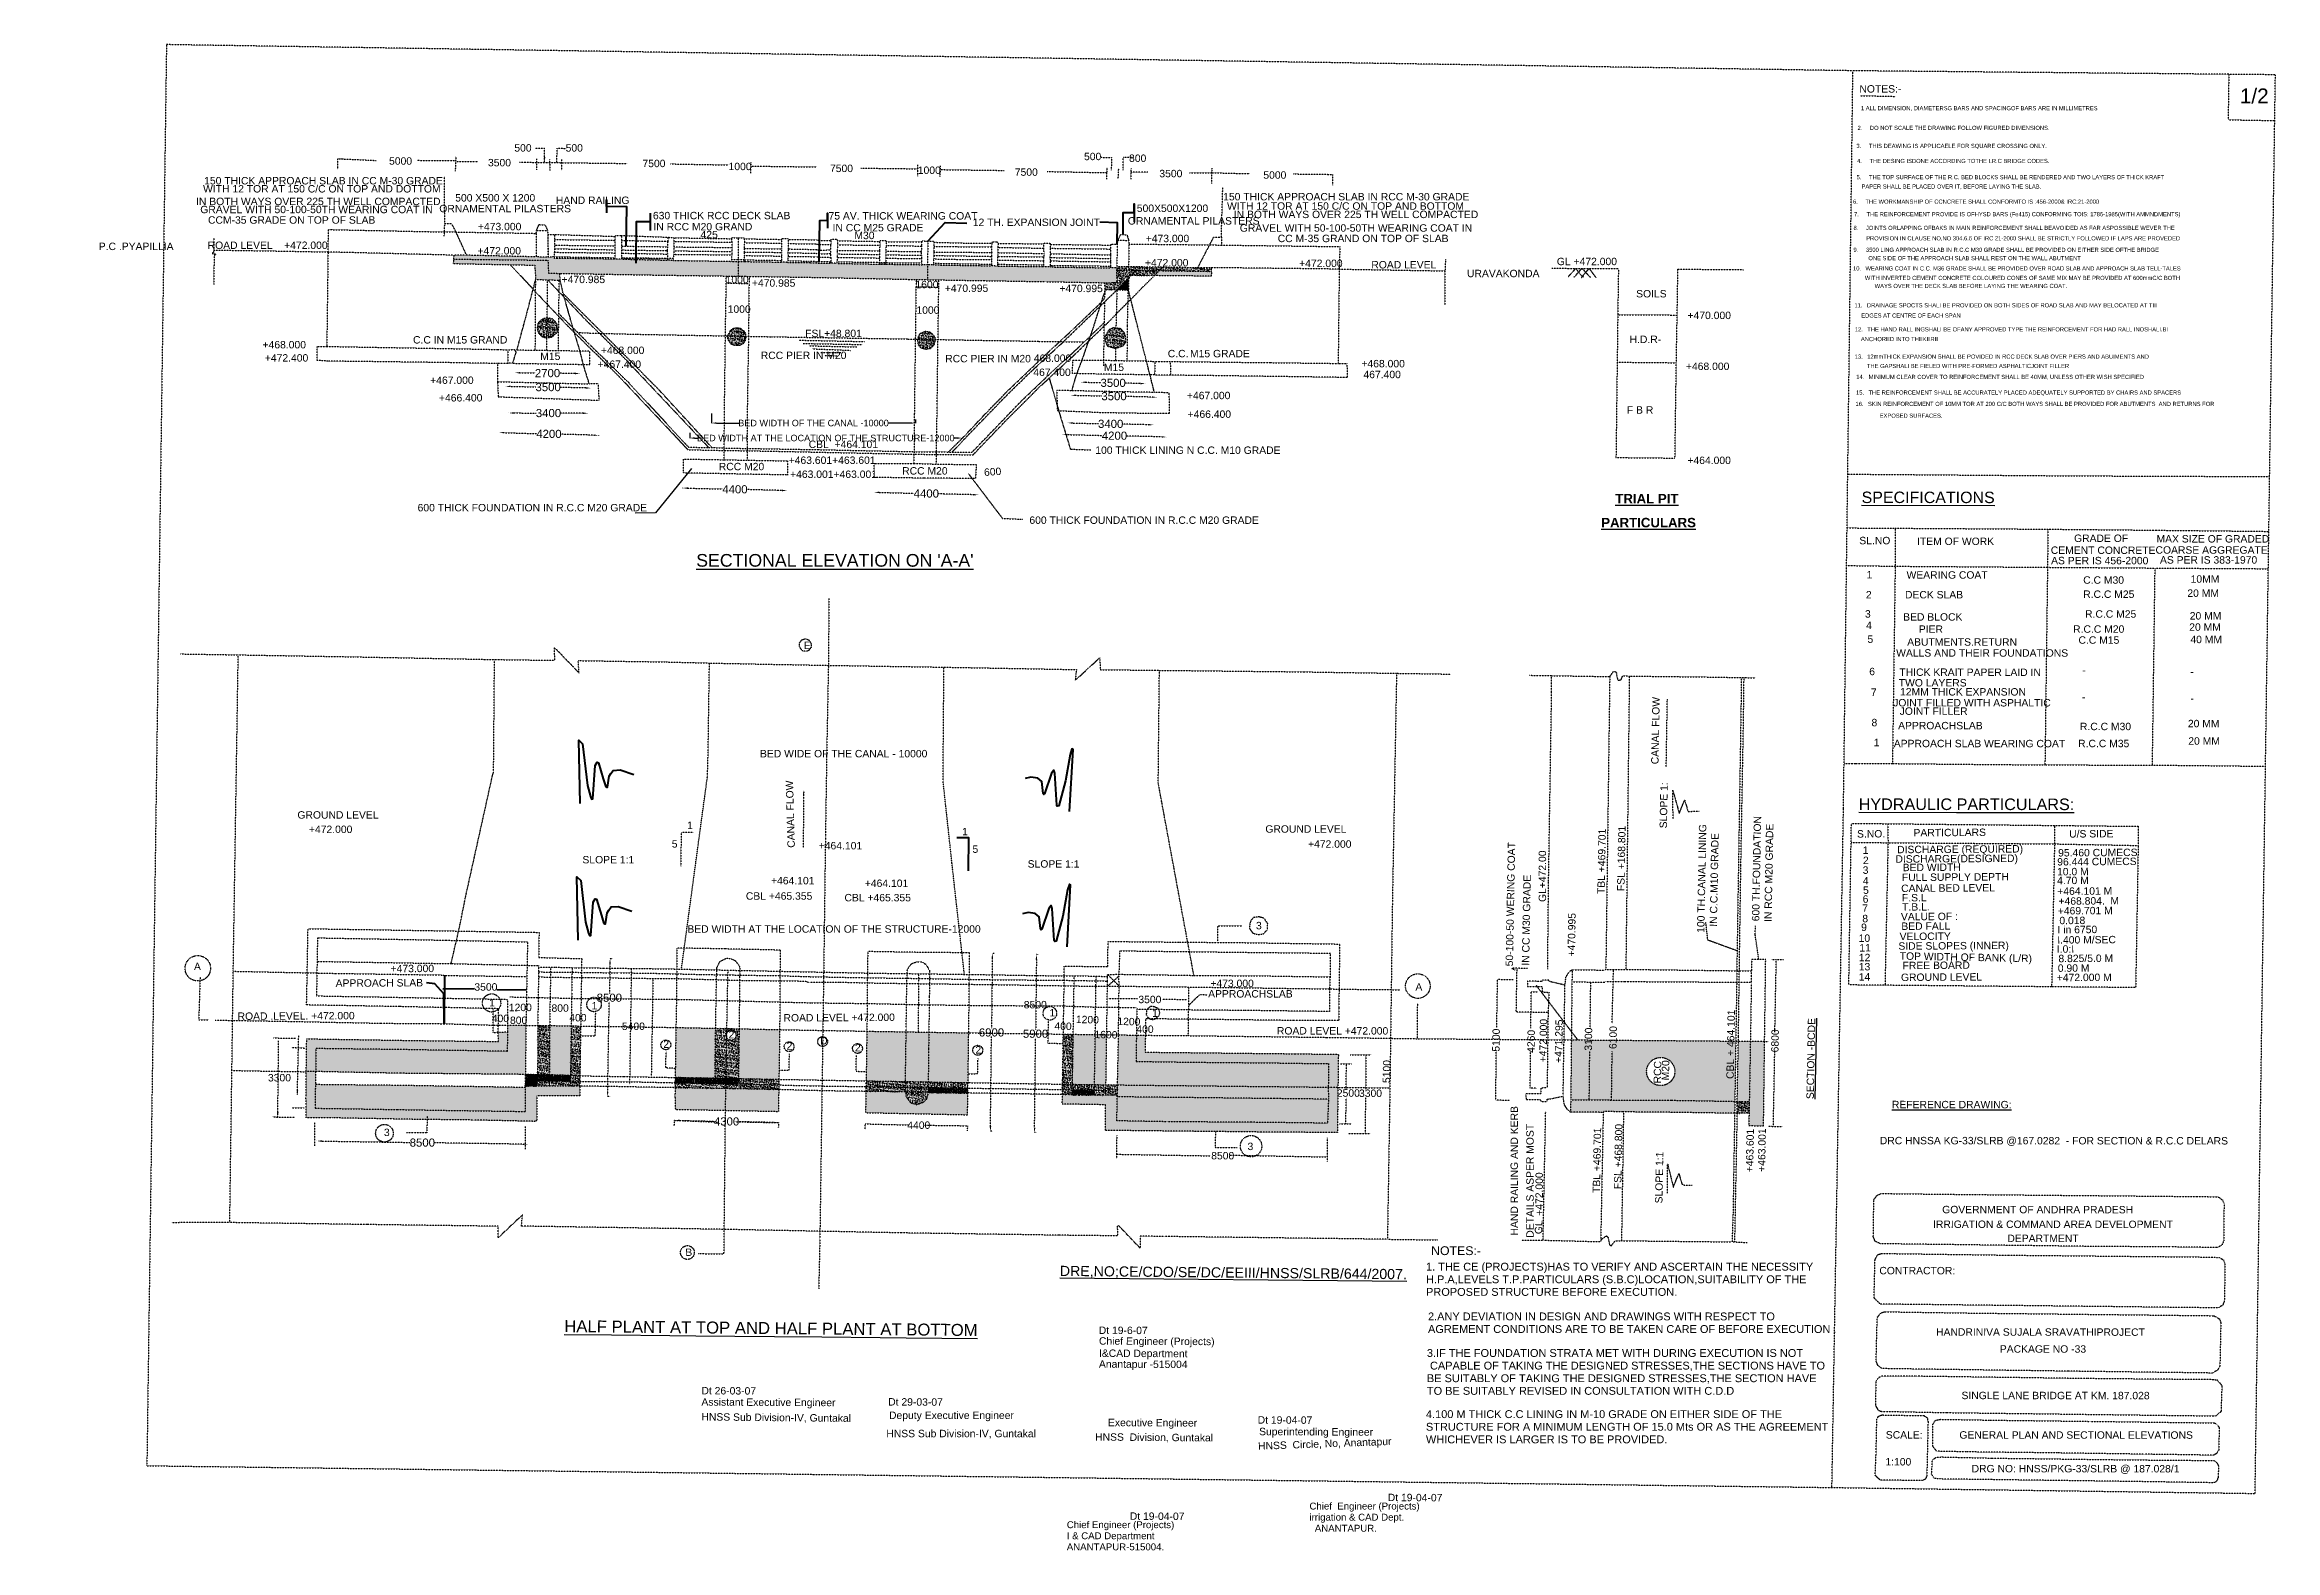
# Model space of a CAD drawing. Header units: metres. Extents: x 17032 to 26860, y 20130 to 24759.
# Drawn here: x 20003 to 26860, y 20130 to 24759 of the extents above; entities that cross this region are included whole.
import ezdxf

# ---------------------------------------------------------------- set-up
doc = ezdxf.new("R2010")
doc.units = ezdxf.units.M
doc.header["$MEASUREMENT"] = 0
doc.linetypes.add('DASHDOT', pattern=[1, 0.5, -0.25, 0, -0.25])
doc.layers.add('DIMENSION', color=255, linetype='Continuous')
doc.styles.get("Standard").update_dxf_attribs({"font": 'arial.ttf'})
doc.dimstyles.new('dig', dxfattribs={"dimtxt": 25, "dimasz": 15, "dimexe": 0.18, "dimexo": 0.0625, "dimgap": 0.09, "dimtad": 0, "dimtih": 1, "dimtoh": 1, "dimdec": 4, "dimzin": 0, "dimdsep": 46, "dimtxsty": 'Standard', "dimcen": 0.09, "dimadec": 0, "dimazin": 0, "dimtfac": 1, "dimtdec": 4, "dimtofl": 0, "dimtmove": 0, "dimatfit": 3, "dimfxl": 1, "dimtolj": 1, "dimtzin": 0, "dimarcsym": 0})
pattern_1 = [(50, (0, 0), (7.1726018, -0.62752135), [0.75, -8.25]), (355, (0, 0), (-1.3875133, 7.5219213), [0.6, -6.6]), (100.451444, (0.598, -0.052), (5.7850885, 6.8943999), [0.6374019, -7.0114211]), (46.1842, (0, 2), (10.6724133, -1.6551928), [1.125, -12.375]), (96.635635, (0.889, 1.862), (9.3466195, 9.741186), [0.9561034, -10.5171376]), (351.184164, (0, 2), (9.3466195, 9.741186), [0.9, -9.9]), (21, (1, 1.5), (5.9690705, -4.0261889), [0.75, -8.25]), (326, (1, 1.5), (2.4331533, 7.2515005), [0.6, -6.6]), (71.451445, (1.4974, 1.1645), (8.4022238, 3.2253115), [0.6374019, -7.0114211]), (37.5, (0, 0), (0.12159855, 3.32893854), [0, -6.52, 0, -6.7, 0, -6.625]), (7.5, (0, 0), (2.63069537, 3.94411712), [0, -3.82, 0, -6.37, 0, -2.525]), (327.5, (-2.23, 0), (5.33822436, -0.22554872), [0, -2.5, 0, -7.8, 0, -10.35]), (317.5, (-3.23, 0), (5.8318617, 1.0010498), [0, -3.25, 0, -5.18, 0, -7.35])]

msp = doc.modelspace()

# ---------------------------------------------------------------- texts
at = {"lineweight": 40}
for s, height, p in [('NOTES:-', 27.069518, (24264.91439, 21037.77569)), ('1. THE CE (PROJECTS)HAS TO VERIFY AND ASCERTAIN THE NECESSITY ', 24.1456534, (24249.36387, 20990.07203)), ('H.P.A,LEVELS T.P.PARTICULARS (S.B.C)LOCATION,SUITABILITY OF THE', 24.1456534, (24249.36387, 20951.28416)), ('PROPOSED STRUCTURE BEFORE EXECUTION.', 24.1456534, (24249.36387, 20912.4963)), ('2.ANY DEVIATION IN DESIGN AND DRAWINGS WITH RESPECT TO ', 24.1456534, (24255.4117, 20837.13417)), ('AGREMENT CONDITIONS ARE TO BE TAKEN CARE OF BEFORE EXECUTION .', 24.1456534, (24255.4117, 20798.34631)), ('3.IF THE FOUNDATION STRATA MET WITH DURING EXECUTION IS NOT ', 24.1456534, (24252.05106, 20724.68012)), (' CAPABLE OF TAKING THE DESIGNED STRESSES,THE SECTIONS HAVE TO', 24.1456534, (24252.05106, 20685.89225)), ('BE SUITABLY OF TAKING THE DESIGNED STRESSES,THE SECTION HAVE ', 24.1456534, (24252.05106, 20647.10438)), ('TO BE SUITABLY REVISED IN CONSULTATION WITH C.D.D', 24.1456534, (24252.05106, 20608.31651)), ('4.100 M THICK C.C LINING IN M-10 GRADE ON EITHER SIDE OF THE ', 24.1456534, (24249.09399, 20536.70214)), ('STRUCTURE FOR A MINIMUM LENGTH OF 15.0 Mts OR AS THE AGREEMENT', 24.1456534, (24249.09399, 20497.91427)), ('WHICHEVER IS LARGER IS TO BE PROVIDED. ', 24.1456534, (24249.09399, 20459.1264)), ('Chief  Engineer (Projects)', 21.1739573, (23891.14556, 20255.54022)), ('irrigation & CAD Dept.', 21.1739573, (23891.14556, 20221.52612)), ('Chief Engineer (Projects)', 21.1739573, (23145.22392, 20198.28013)), ('I & CAD Department', 21.1739573, (23145.22392, 20164.26603)), ('  ANANTAPUR.', 21.1739573, (23891.14556, 20187.51202)), ('ANANTAPUR-515004.', 21.1739573, (23145.22392, 20130.25193))]:
    msp.add_text(s, height=height, dxfattribs=at).set_placement(p)
at = {"layer": 'DIMENSION', "lineweight": 40}
for s, height, p in [('Chief Engineer (Projects)', 22.7787396, (23243.98274, 20762.47786)), ('Dt 19-6-07', 22.77874, (23243.42006, 20795.36249)), ('Anantapur -515004', 22.7787396, (23243.98274, 20691.61362)), ('I&CAD Department ', 22.7787396, (23243.98274, 20724.90346)), ('Dt 26-03-07', 22.7787396, (22022.16976, 20609.62842)), ('Dt 29-03-07', 22.7787396, (22596.20509, 20575.30767)), ('Dt 19-04-07', 22.7787396, (23731.84173, 20519.72483)), ('Dt 19-04-07', 22.7787396, (24131.62182, 20281.40585)), ('Dt 19-04-07', 22.7787396, (23338.80068, 20224.09511))]:
    msp.add_text(s, height=height, rotation=359.724051367, dxfattribs=at).set_placement(p)
at = {"layer": 'DIMENSION', "linetype": 'DASHDOT', "ltscale": 0.02, "attachment_point": 1}
for s, insert, char_height, width in [('NOTES:-', (25581.47971, 24634.09957), 22.77874, 944.2200822), ('1/2', (26750.83427, 24623.94911), 45.557479, 1888.4401644), ('1 ALL DIMENSION, DIAMETERSG BARS AND SPACINGOF BARS ARE IN MILLIMETRES', (25586.06809, 24569.70463), 12.75, 1301.1186813), ('\\pi-38.25,l51,t51;2.^IDO NOT SCALE THE DRAWING FOLLOW FIGURED DIMENSIONS.', (25562.84347, 24509.27239), 12.75, 1301.1186813), ('5000', (21062.0708, 24412.43915), 22.77874, 944.2200822), ('500', (21447.05962, 24452.71887), 22.77874, 944.2200822), ('500', (21604.76202, 24452.71887), 22.77874, 944.2200822), ('500', (23198.16039, 24426.30686), 22.77874, 944.2200822), ('800', (23336.5634, 24420.96139), 22.77874, 944.2200822), ('\\pi-38.25,l51,t51;3.^ITHIS DEAWING IS APPLICAELE FOR SQUARE CROSSING ONLY.', (25559.35833, 24453.81465), 12.75, 1301.1186813), ('150 THICK APPROACH SLAB IN CC M-30 GRADE', (20493.70416, 24351.7599), 22.7787396, 944.2200822), ('3500', (21366.08615, 24407.37218), 22.77874, 944.2200822), ('7500', (21840.95065, 24404.85553), 22.77874, 944.2200822), ('1000', (22105.59784, 24395.59958), 22.77874, 944.2200822), ('7500', (22417.33418, 24389.69501), 22.77874, 944.2200822), ('1000', (22687.24156, 24384.05133), 22.77874, 944.2200822), ('7500', (22985.36059, 24378.31936), 22.77874, 944.2200822), ('3500', (23429.69065, 24373.82735), 22.77874, 944.2200822), ('5000', (23749.28118, 24369.27848), 22.77874, 944.2200822), ('\\pi-38.25,l51,t51;5.^ITHE TOP SURFACE OF THE R.C. BED BLOCKS SHALL BE RENDERED AND TWO LAYERS OF THICK KRAFT', (25559.9824, 24357.65448), 12.75, 1734.1393441), ('\\pi-38.25,l51,t51;4.^ITHE DESING ISDONE ACCORDING TOTHE I.R.C BRIDGE CODES.', (25561.38351, 24407.53572), 12.75, 1301.1186813), ('IN BOTH WAYS OVER 225 TH WELL COMPACTED', (20468.88898, 24288.15602), 22.7787396, 944.2200822), ('WITH 12 TOR AT 150 C/C ON TOP AND DOTTOM', (20490.46744, 24326.96517), 22.7787396, 944.2200822), ('500 X500 X 1200', (21265.41753, 24299.13386), 22.7787396, 944.2200822), ('HAND RAILING', (21574.75194, 24291.67563), 22.7787396, 408.9189152), ('150 THICK APPROACH SLAB IN RCC M-30 GRADE', (23625.85844, 24302.63558), 22.7787396, 944.2200822), ('WITH 12 TOR AT 150 C/C ON TOP AND BOTTOM', (23637.73439, 24273.95898), 22.7787396, 944.2200822), ('\\pi-38.25,l63.75,t63.75;6.^ITHE WORKMANSHIP OF CCNCRETE SHALL CONFORMTO IS :456-2000& IRC:21-2000', (25536.08132, 24282.51952), 12.75, 1734.1393441), ('\\pi-38.25,l51,t51;PAPER SHALL BE PLACED OVER IT, BEFORE LAYING THE SLAB.', (25575.23803, 24328.99643), 12.75, 1734.1393441), ('GRAVEL WITH 50-100-50TH WEARING COAT IN', (20481.83601, 24263.36131), 22.7787396, 944.2200822), ('CCM-35 GRADE ON TOP OF SLAB', (20505.57246, 24231.02036), 22.7787396, 944.2200822), ('ORNAMENTAL PILASTERS', (21216.46199, 24266.16754), 22.7787396, 408.9189152), ('+473.000', (21335.18134, 24210.84948), 22.77874, 408.9189152), ('630 THICK RCC DECK SLAB ', (21873.10459, 24244.67978), 22.7787396, 465.4120242), ('IN RCC M20 GRAND', (21874.70426, 24210.53706), 22.7787396, 465.4120242), ('75 AV. THICK WEARING COAT', (22412.83943, 24243.79279), 22.7787396, 465.4120242), ('IN CC M25 GRADE', (22425.26751, 24207.42634), 22.7787396, 465.4120242), ('12 TH. EXPANSION JOINT', (22856.25457, 24224.0152), 22.7787396, 465.4120242), ('ORNAMENTAL PILASTERS', (23332.8715, 24228.36324), 22.7787396, 465.4120242), ('500X500X1200', (23360.38851, 24267.20092), 22.7787396, 465.4120242), ('IN BOTH WAYS OVER 225 TH WELL COMPACTED', (23658.51748, 24248.24891), 22.7787396, 944.2200822), ('GRAVEL WITH 50-100-50TH WEARING COAT IN', (23676.98509, 24206.52937), 22.7787396, 715.638996), ('\\pi-38.25,l76.5,t76.5;7.^ITHE REINFORCEMENT PROVIDE IS OFHYSD BARS (Fe415) CONFORMING TOIS: 1786-1985(WITH AMMNDMENTS)', (25526.70147, 24243.87023), 12.75, 1916.4978387), ('P.C .PYAPILLIA', (20169.81314, 24149.91691), 22.7787396, 944.2200822), ('ROAD LEVEL    +472.000', (20504.4935, 24153.40206), 22.7787396, 944.2200822), ('+472.000', (21333.96497, 24136.4498), 22.77874, 408.9189152), ('425', (22019.49469, 24186.24933), 22.77874, 465.4120242), ('M30', (22492.34473, 24183.54813), 22.77874, 465.4120242), ('+473.000', (23387.79039, 24174.22585), 22.77874, 465.4120242), ('CC M-35 GRAND ON TOP OF SLAB', (23793.50826, 24174.35753), 22.7787396, 715.638996), ('\\pi-38.25,l89.25,t89.25;8.^IJOINTS ORLAPPING OFBAKS IN MAIN REINFORCEMENT SHALL BEAVOIDED AS FAR ASPOSSIBLE WEVER THE', (25512.33442, 24201.83043), 12.75, 1916.4978387), ('\\pi-38.25,l89.25,t89.25;PROVISION IN CLAUSE NO,NO 304.6.6 OF IRC 21-2000 SHALL BE STRICTLY FOLLOWED IF LAPS ARE PROVEDED', (25551.14425, 24169.79463), 12.75, 1916.4978387), ('+472.000', (23385.51426, 24099.7438), 22.77874, 465.4120242), ('+472.000', (23859.34662, 24097.8334), 22.77874, 465.4120242), ('ROAD LEVEL', (24081.22267, 24093.51243), 22.77874, 465.4120242), ('URAVAKONDA', (24375.30469, 24066.59456), 22.77874, 465.4120242), ('GL +472.000', (24651.43623, 24103.53162), 22.7787396, 465.4120242), ('\\pi-38.25,l76.5,t76.5;10.^IWEARING COAT IN C.C. M36 GRADE SHALL BE PROVIDED OVER ROAD SLAB AND APPROACH SLAB TELL-TALES', (25523.54645, 24077.15603), 12.75, 2105.9426878), ('\\pi-38.25,l63.75,t63.75;9.^I3500 LING APPROACH SLAB IN R.C.C M30 GRADE SHALL BE PROVIDED ON EITHER SIDE OFTHE BRIDGE', (25537.66564, 24134.35438), 12.75, 2105.9426878), ('ONE SIDE OF THE APPROACH SLAB SHALL REST ON THE WALL ABUTMENT', (25608.86841, 24108.66114), 12.75, 2105.9426878), ('+470.985', (21592.51013, 24048.38249), 22.77874, 408.9189152), ('1000', (22096.53857, 24047.99058), 22.77874, 408.9189152), ('+470.985', (22177.34004, 24037.40887), 22.77874, 408.9189152), ('1600', (22679.95107, 24032.67709), 22.77874, 408.9189152), ('+470.995', (22770.20212, 24021.32626), 22.77874, 408.9189152), ('+470.995', (23122.37037, 24020.69566), 22.77874, 408.9189152), ('SOILS', (24895.14542, 24004.42457), 22.77874, 465.4120242), ('\\pi-38.25,l76.5,t76.5;WITH INVERTED CEMENT CONCRETE COLOURED CONES OF SAME MIX MAY BE PROVIDED AT 600mmC/C BOTH', (25559.85776, 24048.01849), 12.75, 2105.9426878), ('WAYS OVER THE DECK SLAB BEFORE LAYING THE WEARING COAT.', (25628.27878, 24023.36365), 12.75, 2105.9426878), ('1000', (22102.81444, 23957.06634), 22.77874, 408.9189152), ('1000', (22682.97799, 23954.04189), 22.77874, 408.9189152), ('+470.000', (25053.06162, 23937.78265), 22.77874, 465.4120242), ('\\pi-38.25,l51,t51;11.^IDRAINAGE SPOCTS SHALI BE PROVIDED ON BOTH SIDES OF ROAD SLAB AND MAY BELOCATED AT TIII', (25553.51651, 23963.91888), 12.75, 2105.9426878), ('\\pi-38.25,l51,t51;EDGES AT CENTRE OF EACH SPAN', (25574.22267, 23932.34253), 12.75, 2105.9426878), ('C.C IN M15 GRAND', (21135.83238, 23862.66354), 22.7787396, 944.2200822), ('FSL+48.801', (22340.93377, 23882.46371), 22.77874, 408.9189152), ('H.D.R-', (24875.00006, 23864.26399), 22.77874, 465.4120242), ('\\pi-38.25,l51,t51;12.^ITHE HAND RALL INGSHALI BE OFANY APPROVED TYPE THE REINFORCEMENT FOR HAD RALL INOSHALI.BI', (25554.60629, 23889.87776), 12.75, 2105.9426878), ('+468.000', (20673.14543, 23847.72764), 22.77874, 944.2200822), ('    +472.400', (20644.90283, 23807.1625), 22.7787396, 944.2200822), ('M15', (21526.75444, 23812.059), 22.77874, 944.2200822), ('+468.000', (21713.24732, 23830.45877), 22.77874, 944.2200822), ('RCC PIER IN M20', (22204.57902, 23814.88968), 22.7787396, 465.4120242), ('RCC PIER IN M20', (22771.41212, 23804.91023), 22.7787396, 465.4120242), ('468.000', (23043.8648, 23806.25789), 22.77874, 465.4120242), ('\\pi-68.33622,l91.11496,t91.11496;C.C.^IM15 GRADE', (23432.76364, 23820.39907), 22.7787396, 408.9189152), ('\\pi-38.25,l63.75,t63.75;13.^I12mmTHICK EXPANSION SHALL BE POVIDED IN RCC DECK SLAB OVER PIERS AND ABUIMENTS AND', (25541.61385, 23806.13081), 12.75, 2105.9426878), ('ANCHORED INTO THEKERB', (25586.01044, 23859.94329), 12.75, 2105.9426878), ('+467.000', (21188.46436, 23738.48061), 22.77874, 944.2200822), ('+467.400', (21703.0996, 23787.72873), 22.77874, 944.2200822), ('467.400', (23042.26819, 23762.95576), 22.77874, 465.4120242), ('M15', (23259.14498, 23778.28454), 22.77874, 465.4120242), ('+468.000', (24050.7377, 23789.53378), 22.77874, 465.4120242), ('467.400', (24056.98342, 23756.13911), 22.77874, 465.4120242), ('+468.000', (25048.16275, 23781.21187), 22.77874, 465.4120242), ('\\pi-38.25,l51,t51;14.^IMINIMUM CLEAR COVER TO REINFORCEMENT SHALL BE 40MM, UNLESS OTHER WISH SPECIFIED', (25558.87817, 23743.71684), 12.75, 2105.9426878), ('\\pi-38.25,l63.75,t63.75;THE GAPSHALI BE FIELED WITH PRE-FORMED ASPHALTICJOINT FILLER', (25578.94288, 23777.29448), 12.75, 2105.9426878), ('+466.400', (21215.48111, 23684.49201), 22.77874, 944.2200822), ('+467.000', (23514.47799, 23691.54423), 22.77874, 465.4120242), ('\\pi-38.25,l102,t102;16.^ISKIN REINFORCEMENT OF 10MM TOR AT 200 C/C BOTH WAYS SHALL BE PROVIDED FOR ABUTMENTS  AND RETURNS FOR', (25505.67914, 23660.78033), 12.75, 2105.9426878), ('\\pi-38.25,l51,t51;15.^ITHE REINFORCEMENT SHALL BE ACCURATELY PLACED ADEQUATELY SUPPORTED BY CHAIRS AND SPACERS', (25558.29121, 23695.5879), 12.75, 2105.9426878), ('+466.400', (23516.56457, 23634.20996), 22.77874, 465.4120242), ('F B R', (24866.73615, 23647.03823), 22.77874, 465.4120242), ('EXPOSED SURFACES.', (25643.76996, 23624.45347), 12.75, 2105.9426878), ('CBL  +464.101', (22351.83248, 23541.52652), 22.7787396, 1003.0880882), ('100 THICK LINING N C.C. M10 GRADE', (23232.7852, 23523.37081), 22.7787396, 621.8801309), ('RCC M20', (22075.49772, 23473.13822), 22.77874, 1003.0880882), ('+463.601+463.601', (22290.32892, 23492.61757), 22.7787396, 1003.0880882), ('+463.001+463.001', (22294.64065, 23449.53573), 22.7787396, 1003.0880882), ('RCC M20', (22639.15017, 23459.87537), 22.77874, 1003.0880882), ('+464.000', (25052.78113, 23492.2002), 22.77874, 465.4120242), ('600 THICK FOUNDATION IN R.C.C M20 GRADE', (21149.80283, 23346.785), 22.7787396, 944.2200822), ('{\\fArial|b1|i0|c0|p34;\\LTRIAL PIT}', (24831.19537, 23377.52794), 29.0810172, 594.1792791), ('600 THICK FOUNDATION IN R.C.C M20 GRADE', (23030.22741, 23308.34402), 22.7787396, 750.5345808), ('{\\fArial|b1|i0|c0|p34;\\LPARTICULARS}', (24787.85712, 23303.98658), 29.0810172, 594.1792791), ("{\\LSECTIONAL ELEVATION ON 'A-A'}", (22006.18875, 23192.86474), 38.9607345, 3166.2223049), ('E', (22336.95781, 22923.40716), 22.77874, 1851.160004), ('BED WIDE OF THE CANAL - 10000', (22202.17493, 22590.58446), 22.7787396, 1851.160004), ('GROUND LEVEL', (20780.44544, 22402.20826), 22.7787396, 1851.160004), ('+472.000', (20815.75565, 22358.03524), 22.77874, 1851.160004), ('1', (21978.24278, 22370.33931), 22.77874, 1851.160004), ('GROUND LEVEL ', (23755.42907, 22359.00579), 22.7787396, 1003.0880882), ('5', (21931.04404, 22313.17614), 22.77874, 1851.160004), ('1', (22823.55547, 22351.00301), 22.77874, 1851.160004), ('5', (22855.34407, 22296.97922), 22.77874, 1851.160004), ('+472.000', (23886.59792, 22312.6714), 22.77874, 1003.0880882), ('SLOPE 1:1', (21656.43309, 22264.58742), 22.77874, 1851.160004), ('SLOPE 1:1', (23024.93373, 22251.57729), 22.77874, 1851.160004), ('BED WIDTH AT THE LOCATION OF THE STRUCTURE-12000', (21978.94623, 22051.61459), 22.7787396, 1003.0880882), ('3', (23726.68679, 22061.9813), 22.77874, 1003.0880882), ('HNSS Sub Division-IV, Guntakal', (22590.48343, 20500.58706), 22.7787396, 1859.3834759), ('Deputy Executive Engineer', (22598.82575, 20556.65594), 22.7787396, 1859.3834759), ('150 THICK APPROACH SLAB IN RCC M30 OVER 225 THICK COMPACTED GRAVEL BASE AT OMC', (20003.39725, 20397.86814), 0.2326387, 7.2027839)]:
    msp.add_mtext(s, dxfattribs=dict(at, insert=insert, char_height=char_height, width=width))
for s, insert, char_height, width, rotation in [('600', (22890.04441, 23455.44214), 22.77874, 1003.0880882, 3.859975837), ('{\\LSPECIFICATIONS}', (25588.14038, 23384.73926), 35.1487534, 2856.4340056, 359.959653984), ('SL.NO', (25581.12782, 23245.66123), 22.77874, 1851.160004, 359.959653984), ('GRADE OF', (26241.21508, 23252.75027), 22.77874, 1851.160004, 359.959653984), ('MAX SIZE OF GRADED', (26494.57465, 23251.10484), 22.7787396, 1851.160004, 359.959653984), ('ITEM OF WORK', (25758.53137, 23243.41288), 22.7787396, 1851.160004, 359.959653984), ('AS PER IS 456-2000', (26170.64544, 23184.17097), 22.7787396, 1851.160004, 359.959653984), ('CEMENT CONCRETE', (26169.67874, 23216.04585), 22.7787396, 1851.160004, 359.959653984), ('COARSE AGGREGATE', (26491.57881, 23216.7025), 22.7787396, 1851.160004, 359.959653984), ('AS PER IS 383-1970', (26505.23786, 23186.30532), 22.7787396, 1851.160004, 359.959653984), ('1', (25603.60315, 23140.94802), 22.77874, 1851.160004, 359.959653984), ('WEARING COAT', (25726.32645, 23139.96457), 22.7787396, 1851.160004, 359.959653984), ('C.C M30', (26269.24953, 23124.28481), 22.77874, 1851.160004, 359.959653984), ('10MM', (26599.46419, 23127.5574), 22.77874, 1851.160004, 359.959653984), ('2', (25601.39433, 23079.15187), 22.77874, 1851.160004, 359.959653984), ('DECK SLAB', (25721.57625, 23079.21245), 22.77874, 1851.160004, 359.959653984), ('R.C.C M25', (26269.24953, 23080.81905), 22.77874, 1851.160004, 359.959653984), ('20 MM', (26589.39389, 23083.99415), 22.77874, 1851.160004, 359.959653984), ('3', (25598.4492, 23020.29839), 22.77874, 1851.160004, 359.959653984), ('4', (25602.14758, 22985.19501), 22.77874, 1851.160004, 359.959653984), ('BED BLOCK', (25715.87606, 23010.86631), 22.77874, 1851.160004, 359.959653984), ('PIER', (25764.01102, 22973.39469), 22.77874, 1851.160004, 359.959653984), ('R.C.C M20', (26238.31492, 22973.60352), 22.77874, 1851.160004, 359.959653984), ('R.C.C M25', (26275.04978, 23019.967), 22.77874, 1851.160004, 359.959653984), ('20 MM', (26595.17021, 22979.66986), 22.77874, 1851.160004, 359.959653984), ('20 MM', (26596.74278, 23014.23741), 22.77874, 1851.160004, 359.959653984), ('5', (25606.20233, 22942.47122), 22.77874, 1851.160004, 359.959653984), ('ABUTMENTS.RETURN', (25728.25383, 22933.90089), 22.7787396, 1851.160004, 359.959653984), ('C.C M15', (26254.74899, 22939.79687), 22.77874, 1851.160004, 359.959653984), ('40 MM', (26598.70847, 22941.56695), 22.77874, 1851.160004, 359.959653984), ('6', (25611.56718, 22843.17654), 22.77874, 1851.160004, 359.959653984), ('WALLS AND THEIR FOUNDATIONS', (25694.40595, 22900.31219), 22.7787396, 1851.160004, 359.959653984), ('THICK KRAIT PAPER LAID IN ', (25704.30317, 22841.0492), 22.7787396, 1851.160004, 359.959653984), ('-', (26266.1551, 22847.18604), 22.77874, 1851.160004, 359.959653984), ('7', (25616.73197, 22779.53607), 22.77874, 1851.160004, 359.959653984), ('TWO LAYERS', (25702.38705, 22808.50322), 22.77874, 1851.160004, 359.959653984), ('12MM THICK EXPANSION', (25706.21921, 22780.74345), 22.7787396, 1851.160004, 359.959653984), ('-', (26598.63035, 22842.75489), 22.77874, 1851.160004, 359.959653984), ('CANAL FLOW', (24941.14636, 22546.76388), 22.77874, 1003.0880882, 88.934251453), ('JOINT FILLED WITH ASPHALTIC', (25685.14258, 22747.24021), 22.7787396, 1851.160004, 359.959653984), ('JOINT FILLER', (25705.26122, 22721.39487), 22.7787396, 1851.160004, 359.959653984), ('-', (26265.42834, 22764.83625), 22.77874, 1851.160004, 359.959653984), ('-', (26598.92468, 22760.5841), 22.77874, 1851.160004, 359.959653984), ('8', (25618.6211, 22686.10335), 22.77874, 1851.160004, 359.959653984), ('APPROACHSLAB', (25700.38085, 22676.89121), 22.7787396, 1851.160004, 359.959653984), ('R.C.C M30', (26259.11861, 22674.17707), 22.77874, 1851.160004, 359.959653984), ('20 MM', (26591.08466, 22683.1052), 22.77874, 1851.160004, 359.959653984), ('20 MM', (26592.26707, 22629.54475), 22.77874, 1851.160004, 359.959653984), ('1', (25625.23289, 22624.75865), 22.77874, 1851.160004, 359.959653984), ('APPROACH SLAB WEARING COAT', (25687.05862, 22621.84254), 22.7787396, 1851.160004, 359.959653984), ('R.C.C M35', (26253.64129, 22621.8816), 22.77874, 1851.160004, 359.959653984), ('CANAL FLOW', (22286.69872, 22289.39132), 22.77874, 1851.160004, 91.558556491), ('SLOPE 1:', (24967.0329, 22349.95978), 22.77874, 1003.0880882, 88.934251453), ('{\\LHYDRAULIC PARTICULARS:}', (25579.27183, 22441.60581), 35.5681058, 2890.5135244, 359.959653984), ('FSL +168.801', (24836.39726, 22156.68344), 22.7787396, 1003.0880882, 88.934251453), ('100 TH.CANAL LINING', (25082.05463, 22028.56696), 22.7787396, 1003.0880882, 88.934251453), ('600 TH.FOUNDATION', (25250.83347, 22064.07374), 22.7787396, 1003.0880882, 88.934251453), ('IN RCC M20 GRADE', (25288.76123, 22061.90823), 22.7787396, 1003.0880882, 88.934251453), ('+464.101', (22382.68104, 22307.73972), 22.77874, 1851.160004, 359.959653984), ('50-100-50 WERING COAT ', (24493.75108, 21925.63834), 22.7787396, 1003.0880882, 88.934251453), ('TBL +469.701', (24775.61953, 22147.8274), 22.7787396, 1003.0880882, 88.934251453), ('IN C.C.M10 GRADE', (25120.84095, 22047.2759), 22.7787396, 1003.0880882, 88.934251453), ('S.NO.', (25573.99932, 22343.90977), 22.77874, 1003.0880882, 0.363073), ('1', (25591.36072, 22293.69461), 22.77874, 1003.0880882, 0.363073), ('DISCHARGE (REQUIRED)', (25697.25597, 22295.74045), 22.7787396, 1003.0880882, 0.363073), ('PARTICULARS', (25747.55903, 22347.53772), 22.7787396, 1003.0880882, 0.363073), ('95.460 CUMECS', (26192.13849, 22285.71282), 22.7787396, 1003.0880882, 0.363073), ('U/S SIDE', (26226.00903, 22343.90507), 22.77874, 1003.0880882, 0.363073), ('GL+472.00', (24595.55039, 22123.17157), 22.77874, 1003.0880882, 90), ('3', (25591.36072, 22232.46966), 22.77874, 1003.0880882, 0.363073), ('2', (25592.2197, 22262.50995), 22.77874, 1003.0880882, 0.363073), ('DISCHARGE(DESIGNED)', (25692.03651, 22266.68518), 22.7787396, 1003.0880882, 0.363073), ('BED WIDTH', (25714.40533, 22240.60993), 22.77874, 1003.0880882, 0.363073), ('96.444 CUMECS', (26189.33979, 22258.08025), 22.7787396, 867.5099931, 0.363073), ('10.0 M', (26188.79839, 22227.71325), 22.77874, 1003.0880882, 0.363073), ('CBL +465.355', (22158.7688, 22153.06717), 22.7787396, 1851.160004, 359.959653984), ('+464.101', (22236.05711, 22200.31617), 22.77874, 1851.160004, 359.959653984), ('CBL +465.355', (22461.8201, 22147.98663), 22.7787396, 1851.160004, 359.959653984), ('+464.101', (22524.3626, 22192.18732), 22.77874, 1851.160004, 359.959653984), ('IN CC M30 GRADE', (24543.5732, 21927.52875), 22.7787396, 1003.0880882, 88.934251453), ('4', (25591.99343, 22199.97645), 22.77874, 1003.0880882, 0.363073), ('5', (25592.41162, 22170.87831), 22.77874, 1003.0880882, 0.363073), ('CANAL BED LEVEL', (25709.65768, 22176.62092), 22.7787396, 1003.0880882, 0.363073), ('FULL SUPPLY DEPTH', (25711.80396, 22210.20764), 22.7787396, 1003.0880882, 0.363073), ('F.S.L', (25711.90983, 22147.62044), 22.77874, 1003.0880882, 0.363073), ('4.70 M', (26189.02268, 22200.59517), 22.77874, 1003.0880882, 0.363073), ('+464.101 M', (26189.5146, 22167.70909), 22.77874, 1003.0880882, 0.363073), ('+470.995', (24684.21029, 21955.8849), 22.77874, 1003.0880882, 88.934251453), ('8', (25590.20989, 22083.57041), 22.77874, 1003.0880882, 0.363073), ('7', (25590.11506, 22115.80578), 22.77874, 1003.0880882, 0.363073), ('6', (25591.26334, 22143.62888), 22.77874, 1003.0880882, 0.363073), ('VALUE OF :', (25708.92355, 22089.43492), 22.77874, 1003.0880882, 0.363073), ('T.B.L.', (25712.65642, 22119.27363), 22.77874, 1003.0880882, 0.363073), ('+469.701 M', (26191.04184, 22107.43395), 22.77874, 1003.0880882, 0.363073), ('\\pi-68.33622,l91.11496,t182.22992;+468.804.^IM', (26170.42441, 22137.19004), 22.7787396, 1003.0880882, 0.363073), ('0.018', (26195.95797, 22077.54591), 22.77874, 1003.0880882, 0.363073), ('10', (25578.90547, 22023.23508), 22.77874, 1003.0880882, 0.363073), ('9', (25586.47312, 22056.86027), 22.77874, 1003.0880882, 0.363073), ('VELOCITY', (25704.86293, 22028.70639), 22.77874, 1003.0880882, 0.363073), ('BED FALL', (25710.20915, 22060.08771), 22.77874, 1003.0880882, 0.363073), ('I.400 M/SEC', (26189.40199, 22017.93495), 22.7787396, 1003.0880882, 0.363073), ('I in 6750', (26190.16954, 22049.45744), 22.77874, 1003.0880882, 0.363073), ('12', (25579.59611, 21963.77343), 22.77874, 1003.0880882, 0.363073), ('11', (25580.93242, 21993.62503), 22.77874, 1003.0880882, 0.363073), ('SIDE SLOPES (INNER)', (25701.21108, 21999.11043), 22.7787396, 1003.0880882, 0.363073), ('TOP WIDTH OF BANK (L/R)', (25705.55472, 21968.87179), 22.7787396, 1003.0880882, 358.885157946), ('I.0:I', (26188.20442, 21989.9194), 22.77874, 1003.0880882, 0.363073), ('8.825/5.0 M', (26193.07091, 21960.84141), 22.7787396, 1003.0880882, 0.363073), ('A', (20462.39944, 21936.45567), 22.77874, 1851.160004, 0.304114328), ('APPROACH SLAB', (20897.86164, 21885.07511), 22.7787396, 1851.160004, 0.304114328), (' +473.000', (21057.93676, 21929.72072), 22.77874, 1851.160004, 0.304114328), ('3500', (21324.26073, 21873.19554), 22.77874, 1851.160004, 0.304114328), ('+473.000', (23586.48168, 21884.35132), 22.77874, 1851.160004, 359.959653984), ('A', (24216.75028, 21873.51148), 22.77874, 1851.160004, 359.959653984), ('14', (25579.1321, 21904.21733), 22.77874, 1003.0880882, 0.363073), ('13', (25579.35688, 21935.45688), 22.77874, 1003.0880882, 0.363073), ('GROUND LEVEL', (25709.02376, 21902.9529), 22.7787396, 1003.0880882, 0.363073), ('FREE BOARD', (25713.93579, 21939.27907), 22.77874, 1003.0880882, 0.363073), ('+472.000 M', (26187.93828, 21902.25516), 22.77874, 1003.0880882, 0.363073), ('0.90 M', (26191.13121, 21931.19303), 22.77874, 1003.0880882, 0.363073), ('1', (21369.4211, 21824.85829), 22.77874, 1851.160004, 0.304114328), ('1200', (21430.16458, 21810.18784), 22.77874, 1851.160004, 0.304114328), ('800', (21561.34666, 21808.32068), 22.77874, 1851.160004, 0.304114328), ('1', (21684.61947, 21815.52293), 22.77874, 1851.160004, 0.304114328), ('8500', (23013.01404, 21818.75689), 22.77874, 1851.160004, 0.304114328), ('3500', (23365.22072, 21834.87208), 22.77874, 1851.160004, 359.959653984), ('APPROACHSLAB', (23579.64569, 21852.37373), 22.7787396, 1851.160004, 359.959653984), ('ROAD .LEVEL. +472.000', (20596.39111, 21783.44934), 22.7787396, 1851.160004, 0.304114328), ('400', (21377.80056, 21776.50839), 22.77874, 1851.160004, 0.304114328), ('800', (21433.74112, 21770.84823), 22.77874, 1851.160004, 0.304114328), ('400', (21616.00411, 21778.66102), 22.77874, 1851.160004, 0.304114328), ('5400', (21777.65169, 21752.26734), 22.77874, 1851.160004, 0.304114328), ('ROAD LEVEL +472.000', (22274.44155, 21778.49225), 22.7787396, 1851.160004, 0.304114328), ('1', (23092.03514, 21794.43436), 22.77874, 1851.160004, 359.959653984), ('400', (23107.40085, 21753.59346), 22.77874, 1851.160004, 358.678181395), ('1200', (23173.50233, 21773.79914), 22.77874, 1851.160004, 358.678181395), ('1200', (23300.91882, 21767.91503), 22.77874, 1851.160004, 358.678181395), ('400', (23359.03162, 21743.58326), 22.77874, 1851.160004, 359.959653984), ('1', (23407.36414, 21792.8296), 22.77874, 1851.160004, 359.959653984), ('ROAD LEVEL +472.000', (23791.00428, 21738.61957), 22.7787396, 1851.160004, 359.959653984), ('+472.000', (24596.97967, 21630.48871), 22.77874, 1003.0880882, 88.934251453), ('+471.295', (24644.61138, 21628.54618), 22.77874, 1003.0880882, 88.934251453), ('3100', (24736.3745, 21666.43687), 22.77874, 1003.0880882, 88.934251453), ('6100', (24812.00121, 21671.28075), 22.77874, 1003.0880882, 88.934251453), ('CBL + 464.101', (25172.16042, 21579.38313), 22.7787396, 1003.0880882, 88.934251453), ('{\\LSECTION -BCDE}', (25418.40049, 21517.39929), 22.7787396, 1003.0880882, 88.934251453), ('2', (21904.99857, 21697.51029), 22.77874, 1851.160004, 0.304114328), ('2', (22105.53446, 21726.75557), 22.77874, 1851.160004, 0.304114328), ('2', (22283.9205, 21691.97739), 22.77874, 1851.160004, 0.304114328), ('D', (22386.75943, 21707.78565), 22.77874, 1851.160004, 0.304114328), ('2', (22493.94928, 21686.44452), 22.77874, 1851.160004, 0.304114328), ('2', (22864.26625, 21679.82201), 22.77874, 1851.160004, 0.304114328), ('1600', (23230.39553, 21727.57178), 22.77874, 1851.160004, 358.678181395), ('5100', (24452.40609, 21663.3288), 22.77874, 1003.0880882, 88.934251453), ('4260', (24560.04077, 21659.62678), 22.77874, 1003.0880882, 88.934251453), ('6800', (25309.84034, 21661.07974), 22.77874, 1003.0880882, 88.934251453), ('5100', (24115.86426, 21566.80893), 22.77874, 1003.0880882, 88.934251453), ('RCC', (24948.63724, 21565.60577), 22.77874, 1003.0880882, 88.934251453), ('M20', (24973.31183, 21575.0324), 22.77874, 1003.0880882, 88.934251453), ('3300', (20689.8181, 21594.19269), 22.77874, 1851.160004, 0.304114328), ('2500', (23975.21678, 21547.25308), 22.77874, 1851.160004, 359.959653984), ('3300', (24043.33802, 21546.7213), 22.77874, 1851.160004, 359.959653984), ('HAND RAILING AND KERB ', (24509.01019, 21098.01311), 22.7787396, 1003.0880882, 90), ('{\\LREFERENCE DRAWING:}', (25681.33733, 21511.93471), 22.7787396, 1851.160004, 359.959653984), ('3', (21046.24185, 21426.36906), 22.77874, 1851.160004, 0.304114328), ('4400', (22654.78349, 21448.29518), 22.77874, 1851.160004, 0.304114328), ('DETAILS ASPER MOST ', (24557.48164, 21091.06852), 22.7787396, 1003.0880882, 90), ('TBL +469.701', (24761.27664, 21228.96088), 22.7787396, 1003.0880882, 88.934251453), ('FSL +468.800', (24826.66414, 21240.39683), 22.7787396, 1003.0880882, 88.934251453), ('+463.601', (25232.04986, 21292.61094), 22.77874, 1003.0880882, 88.934251453), ('+463.001', (25268.74853, 21293.96902), 22.77874, 1003.0880882, 88.934251453), ('DRC HNSSA KG-33/SLRB @167.0282  - FOR SECTION & R.C.C DELARS', (25644.15509, 21401.19276), 22.7787396, 1851.160004, 359.959653984), ('8500', (23589.09923, 21354.65789), 22.77874, 1851.160004, 359.959653984), ('3', (23700.70275, 21383.29494), 22.77874, 1851.160004, 359.959653984), ('SLOPE 1:1', (24953.15643, 21196.86948), 22.77874, 1003.0880882, 88.934251453), ('+472.000 ', (24585.70097, 21158.50824), 22.77874, 1003.0880882, 90), ('GOVERNMENT OF ANDHRA PRADESH', (25835.88949, 21189.18269), 22.7787396, 1851.160004, 359.959653984), ('GL', (24583.37777, 21102.41299), 22.77874, 1003.0880882, 88.934251453), ('IRRIGATION & COMMAND AREA DEVELOPMENT', (25807.7685, 21144.05605), 22.7787396, 1851.160004, 359.959653984), ('B', (21972.63317, 21057.84992), 22.77874, 1851.160004, 0.304114328), ('DEPARTMENT', (26036.14535, 21100.63229), 22.77874, 1851.160004, 359.959653984), ('{\\LDRE,NO;CE/CDO/SE/DC/EEIII/HNSS/SLRB/644/2007.}', (23124.03607, 21004.81619), 31.1566219, 2543.2534445, 359.446149527), ('CONTRACTOR:', (25642.6474, 21001.46176), 22.7787396, 1851.160004, 359.959653984), ('{\\LHALF PLANT AT TOP AND HALF PLANT AT BOTTOM}', (21600.95779, 20837.74468), 36.6980248, 2995.5872039, 359.446149527), ('HANDRINIVA SUJALA SRAVATHIPROJECT ', (25817.09349, 20812.78762), 22.7787396, 1851.160004, 359.959653984), ('PACKAGE NO -33', (26012.99163, 20760.59143), 22.7787396, 1851.160004, 359.959653984), ('Assistant Executive Engineer', (22022.27947, 20597.80936), 22.7787396, 1859.3834759, 359.724051367), ('SINGLE LANE BRIDGE AT KM. 187.028', (25895.17852, 20617.66683), 22.7787396, 1851.160004, 359.959653984), ('HNSS Sub Division-IV, Guntakal', (22022.34559, 20552.19322), 22.7787396, 1859.3834759, 359.446149527), ('Executive Engineer', (23271.80199, 20534.57401), 22.7787396, 1859.3834759, 359.724051367), ('Superintending Engineer', (23736.36915, 20506.82808), 22.7787396, 1859.3834759, 359.724051367), ('HNSS  Division, Guntakal', (23232.39208, 20490.25548), 22.7787396, 1859.3834759, 359.59099554), ('HNSS  Circle, No, Anantapur', (23732.67445, 20461.97782), 22.7787396, 1859.3834759, 2.090545817), ('SCALE:', (25662.54367, 20496.48981), 22.77874, 1851.160004, 359.959653984), ('GENERAL PLAN AND SECTIONAL ELEVATIONS', (25888.63797, 20496.29964), 22.7787396, 1851.160004, 359.959653984), ('1:100', (25661.2694, 20413.73087), 22.77874, 1851.160004, 359.959653984), ('DRG NO: HNSS/PKG-33/SLRB @ 187.028/1', (25926.31773, 20392.72286), 22.7787396, 1851.160004, 359.959653984)]:
    msp.add_mtext(s, dxfattribs=dict(at, insert=insert, char_height=char_height, width=width, rotation=rotation))

# ---------------------------------------------------------------- blocks, each defined once
blk = doc.blocks.new('*D2')
at = {"layer": 'Defpoints', "color": 0, "linetype": 'DASHDOT', "lineweight": 40, "ltscale": 0.02, "transparency": 16777216}
for p in [(21965.5, 23395.7), (22285, 23387.8), (22285, 23387.8)]:
    blk.add_point(p, dxfattribs=at)
at = {"layer": 'DIMENSION', "color": 0, "linetype": 'DASHDOT', "lineweight": -2, "ltscale": 0.02, "transparency": 16777216}
for p, q in [((21965.5, 23395.7), (21965.5, 23395.9)), ((21980.5, 23395.3), (22087.4, 23392.7)), ((22270, 23388.2), (22163.1, 23390.8)), ((22285, 23387.9), (22285, 23388))]:
    blk.add_line(p, q, dxfattribs=at)
at = {"layer": 'DIMENSION', "color": 0, "linetype": 'DASHDOT', "lineweight": 40, "ltscale": 0.02, "transparency": 16777216}
for points in [[(21980.6, 23397.8), (21980.5, 23392.8), (21965.5, 23395.7)], [(22270, 23390.7), (22269.9, 23385.7), (22285, 23387.8)]]:
    blk.add_solid(points, dxfattribs=at)
at = {"layer": 'DIMENSION', "color": 0, "linetype": 'DASHDOT', "ltscale": 0.02, "transparency": 16777216, "insert": (22125.2, 23391.7), "char_height": 25, "attachment_point": 5}
blk.add_mtext('\\A1;4400', dxfattribs=at)
blk = doc.blocks.new('*D3')
at = {"layer": 'Defpoints', "color": 0, "linetype": 'DASHDOT', "lineweight": 40, "ltscale": 0.02, "transparency": 16777216}
for p in [(22553.8, 23382.6), (22873.2, 23374.7), (22873.2, 23374.7)]:
    blk.add_point(p, dxfattribs=at)
at = {"layer": 'DIMENSION', "color": 0, "linetype": 'DASHDOT', "lineweight": -2, "ltscale": 0.02, "transparency": 16777216}
for p, q in [((22553.8, 23382.7), (22553.8, 23382.8)), ((22568.8, 23382.2), (22675.6, 23379.6)), ((22858.2, 23375.1), (22751.4, 23377.7)), ((22873.2, 23374.8), (22873.2, 23374.9))]:
    blk.add_line(p, q, dxfattribs=at)
at = {"layer": 'DIMENSION', "color": 0, "linetype": 'DASHDOT', "lineweight": 40, "ltscale": 0.02, "transparency": 16777216}
for points in [[(22568.9, 23384.7), (22568.7, 23379.7), (22553.8, 23382.6)], [(22858.3, 23377.6), (22858.2, 23372.6), (22873.2, 23374.7)]]:
    blk.add_solid(points, dxfattribs=at)
at = {"layer": 'DIMENSION', "color": 0, "linetype": 'DASHDOT', "ltscale": 0.02, "transparency": 16777216, "insert": (22713.5, 23378.7), "char_height": 25, "attachment_point": 5}
blk.add_mtext('\\A1;4400', dxfattribs=at)
blk = doc.blocks.new('*D4')
at = {"layer": 'Defpoints', "color": 0, "linetype": 'DASHDOT', "lineweight": 40, "ltscale": 0.02, "transparency": 16777216}
for p in [(21449.7, 23750.1), (21648.6, 23747.6), (21648.6, 23747.6)]:
    blk.add_point(p, dxfattribs=at)
at = {"layer": 'DIMENSION', "color": 0, "linetype": 'DASHDOT', "lineweight": -2, "ltscale": 0.02, "transparency": 16777216}
for p, q in [((21449.7, 23750), (21449.7, 23749.9)), ((21464.7, 23749.9), (21511.5, 23749.3)), ((21633.6, 23747.8), (21586.7, 23748.4)), ((21648.6, 23747.5), (21648.6, 23747.4))]:
    blk.add_line(p, q, dxfattribs=at)
at = {"layer": 'DIMENSION', "color": 0, "linetype": 'DASHDOT', "lineweight": 40, "ltscale": 0.02, "transparency": 16777216}
for points in [[(21464.7, 23752.4), (21464.6, 23747.4), (21449.7, 23750.1)], [(21633.6, 23750.3), (21633.5, 23745.3), (21648.6, 23747.6)]]:
    blk.add_solid(points, dxfattribs=at)
at = {"layer": 'DIMENSION', "color": 0, "linetype": 'DASHDOT', "ltscale": 0.02, "transparency": 16777216, "insert": (21549.1, 23748.8), "char_height": 25, "attachment_point": 5}
blk.add_mtext('\\A1;2700', dxfattribs=at)
blk = doc.blocks.new('*D5')
at = {"layer": 'Defpoints', "color": 0, "linetype": 'DASHDOT', "lineweight": 40, "ltscale": 0.02, "transparency": 16777216}
for p in [(21420.3, 23708.4), (21681.6, 23703), (21681.6, 23703)]:
    blk.add_point(p, dxfattribs=at)
at = {"layer": 'DIMENSION', "color": 0, "linetype": 'DASHDOT', "lineweight": -2, "ltscale": 0.02, "transparency": 16777216}
for p, q in [((21420.3, 23708.3), (21420.3, 23708.2)), ((21435.3, 23708.1), (21513.6, 23706.5)), ((21666.6, 23703.3), (21588.3, 23704.9)), ((21681.6, 23703), (21681.6, 23702.8))]:
    blk.add_line(p, q, dxfattribs=at)
at = {"layer": 'DIMENSION', "color": 0, "linetype": 'DASHDOT', "lineweight": 40, "ltscale": 0.02, "transparency": 16777216}
for points in [[(21435.4, 23710.6), (21435.3, 23705.6), (21420.3, 23708.4)], [(21666.6, 23705.8), (21666.5, 23700.8), (21681.6, 23703)]]:
    blk.add_solid(points, dxfattribs=at)
at = {"layer": 'DIMENSION', "color": 0, "linetype": 'DASHDOT', "ltscale": 0.02, "transparency": 16777216, "insert": (21551, 23705.7), "char_height": 25, "attachment_point": 5}
blk.add_mtext('\\A1;3500', dxfattribs=at)
blk = doc.blocks.new('*D6')
at = {"layer": 'Defpoints', "color": 0, "linetype": 'DASHDOT', "lineweight": 40, "ltscale": 0.02, "transparency": 16777216}
for p in [(21430.7, 23626.4), (21673.4, 23625.7), (21673.4, 23625.7)]:
    blk.add_point(p, dxfattribs=at)
at = {"layer": 'DIMENSION', "color": 0, "linetype": 'DASHDOT', "lineweight": -2, "ltscale": 0.02, "transparency": 16777216}
for p, q in [((21430.7, 23626.5), (21430.7, 23626.6)), ((21445.7, 23626.4), (21514.6, 23626.2)), ((21658.4, 23625.7), (21589.4, 23625.9)), ((21673.4, 23625.8), (21673.4, 23625.9))]:
    blk.add_line(p, q, dxfattribs=at)
at = {"layer": 'DIMENSION', "color": 0, "linetype": 'DASHDOT', "lineweight": 40, "ltscale": 0.02, "transparency": 16777216}
for points in [[(21445.7, 23628.9), (21445.7, 23623.9), (21430.7, 23626.4)], [(21658.4, 23628.2), (21658.4, 23623.2), (21673.4, 23625.7)]]:
    blk.add_solid(points, dxfattribs=at)
at = {"layer": 'DIMENSION', "color": 0, "linetype": 'DASHDOT', "ltscale": 0.02, "transparency": 16777216, "insert": (21552, 23626), "char_height": 25, "attachment_point": 5}
blk.add_mtext('\\A1;3400', dxfattribs=at)
blk = doc.blocks.new('*D7')
at = {"layer": 'Defpoints', "color": 0, "linetype": 'DASHDOT', "lineweight": 40, "ltscale": 0.02, "transparency": 16777216}
for p in [(21401.3, 23566.2), (21705.7, 23557.8), (21705.7, 23557.8)]:
    blk.add_point(p, dxfattribs=at)
at = {"layer": 'DIMENSION', "color": 0, "linetype": 'DASHDOT', "lineweight": -2, "ltscale": 0.02, "transparency": 16777216}
for p, q in [((21401.3, 23566.1), (21401.3, 23566)), ((21416.3, 23565.8), (21515.6, 23563)), ((21690.7, 23558.2), (21591.4, 23561)), ((21705.7, 23557.7), (21705.7, 23557.6))]:
    blk.add_line(p, q, dxfattribs=at)
at = {"layer": 'DIMENSION', "color": 0, "linetype": 'DASHDOT', "lineweight": 40, "ltscale": 0.02, "transparency": 16777216}
for points in [[(21416.4, 23568.3), (21416.2, 23563.3), (21401.3, 23566.2)], [(21690.8, 23560.7), (21690.6, 23555.7), (21705.7, 23557.8)]]:
    blk.add_solid(points, dxfattribs=at)
at = {"layer": 'DIMENSION', "color": 0, "linetype": 'DASHDOT', "ltscale": 0.02, "transparency": 16777216, "insert": (21553.5, 23562), "char_height": 25, "attachment_point": 5}
blk.add_mtext('\\A1;4200', dxfattribs=at)
blk = doc.blocks.new('*D8')
at = {"layer": 'Defpoints', "color": 0, "linetype": 'DASHDOT', "lineweight": 40, "ltscale": 0.02, "transparency": 16777216}
for p in [(21749.2, 21948.5), (21733.7, 21525.2), (21741.6, 21525.1)]:
    blk.add_point(p, dxfattribs=at)
at = {"layer": 'DIMENSION', "color": 0, "linetype": 'DASHDOT', "lineweight": -2, "ltscale": 0.02, "transparency": 16777216}
for p, q in [((21749.1, 21948.5), (21741.1, 21948.6)), ((21741.1, 21933.6), (21739.4, 21841.7)), ((21734, 21540.2), (21738.9, 21816)), ((21741.5, 21525.1), (21733.5, 21525.2))]:
    blk.add_line(p, q, dxfattribs=at)
at = {"layer": 'DIMENSION', "color": 0, "linetype": 'DASHDOT', "lineweight": 40, "ltscale": 0.02, "transparency": 16777216}
for points in [[(21738.6, 21933.7), (21743.6, 21933.6), (21741.3, 21948.6)], [(21731.5, 21540.3), (21736.5, 21540.2), (21733.7, 21525.2)]]:
    blk.add_solid(points, dxfattribs=at)
at = {"layer": 'DIMENSION', "color": 0, "linetype": 'DASHDOT', "ltscale": 0.02, "transparency": 16777216, "insert": (21739.2, 21828.8), "char_height": 25, "attachment_point": 5}
blk.add_mtext('\\A1;8500', dxfattribs=at)
blk = doc.blocks.new('*D9')
at = {"layer": 'Defpoints', "color": 0, "linetype": 'DASHDOT', "lineweight": 40, "ltscale": 0.02, "transparency": 16777216}
for p in [(22922.1, 21965.1), (22910.5, 21418.3), (22916.2, 21418.2)]:
    blk.add_point(p, dxfattribs=at)
at = {"layer": 'DIMENSION', "color": 0, "linetype": 'DASHDOT', "lineweight": -2, "ltscale": 0.02, "transparency": 16777216}
for p, q in [((22916.3, 21950.2), (22913.9, 21734.9)), ((22922.1, 21965.1), (22916.2, 21965.2)), ((22910.6, 21433.3), (22913.6, 21709.2)), ((22916.1, 21418.2), (22910.3, 21418.3))]:
    blk.add_line(p, q, dxfattribs=at)
at = {"layer": 'DIMENSION', "color": 0, "linetype": 'DASHDOT', "lineweight": 40, "ltscale": 0.02, "transparency": 16777216}
for points in [[(22913.8, 21950.2), (22918.8, 21950.2), (22916.4, 21965.2)], [(22908.1, 21433.3), (22913.1, 21433.3), (22910.5, 21418.3)]]:
    blk.add_solid(points, dxfattribs=at)
at = {"layer": 'DIMENSION', "color": 0, "linetype": 'DASHDOT', "ltscale": 0.02, "transparency": 16777216, "insert": (22913.8, 21722), "char_height": 25, "attachment_point": 5}
blk.add_mtext('\\A1;6900', dxfattribs=at)
blk = doc.blocks.new('*D10')
at = {"layer": 'Defpoints', "color": 0, "linetype": 'DASHDOT', "lineweight": 40, "ltscale": 0.02, "transparency": 16777216}
for p in [(23057.7, 21961.2), (23046, 21414.3), (23051.7, 21414.3)]:
    blk.add_point(p, dxfattribs=at)
at = {"layer": 'DIMENSION', "color": 0, "linetype": 'DASHDOT', "lineweight": -2, "ltscale": 0.02, "transparency": 16777216}
for p, q in [((23051.8, 21946.3), (23049.5, 21730.9)), ((23057.6, 21961.2), (23051.8, 21961.3)), ((23046.2, 21429.3), (23049.2, 21705.2)), ((23051.7, 21414.3), (23045.8, 21414.3))]:
    blk.add_line(p, q, dxfattribs=at)
at = {"layer": 'DIMENSION', "color": 0, "linetype": 'DASHDOT', "lineweight": 40, "ltscale": 0.02, "transparency": 16777216}
for points in [[(23049.3, 21946.3), (23054.3, 21946.2), (23052, 21961.3)], [(23043.7, 21429.4), (23048.7, 21429.3), (23046, 21414.3)]]:
    blk.add_solid(points, dxfattribs=at)
at = {"layer": 'DIMENSION', "color": 0, "linetype": 'DASHDOT', "ltscale": 0.02, "transparency": 16777216, "insert": (23049.3, 21718.1), "char_height": 25, "attachment_point": 5}
blk.add_mtext('\\A1;5900', dxfattribs=at)
blk = doc.blocks.new('*D11')
at = {"layer": 'Defpoints', "color": 0, "linetype": 'DASHDOT', "lineweight": 40, "ltscale": 0.02, "transparency": 16777216}
for p in [(23132.1, 23560.4), (23451.5, 23552.5), (23451.5, 23552.5)]:
    blk.add_point(p, dxfattribs=at)
at = {"layer": 'DIMENSION', "color": 0, "linetype": 'DASHDOT', "lineweight": -2, "ltscale": 0.02, "transparency": 16777216}
for p, q in [((23132.1, 23560.3), (23132.1, 23560.2)), ((23147.1, 23560), (23253.9, 23557.4)), ((23436.5, 23552.9), (23329.7, 23555.5)), ((23451.5, 23552.5), (23451.5, 23552.4))]:
    blk.add_line(p, q, dxfattribs=at)
at = {"layer": 'DIMENSION', "color": 0, "linetype": 'DASHDOT', "lineweight": 40, "ltscale": 0.02, "transparency": 16777216}
for points in [[(23147.1, 23562.5), (23147, 23557.5), (23132.1, 23560.4)], [(23436.6, 23555.4), (23436.4, 23550.4), (23451.5, 23552.5)]]:
    blk.add_solid(points, dxfattribs=at)
at = {"layer": 'DIMENSION', "color": 0, "linetype": 'DASHDOT', "ltscale": 0.02, "transparency": 16777216, "insert": (23291.8, 23556.5), "char_height": 25, "attachment_point": 5}
blk.add_mtext('\\A1;4200', dxfattribs=at)
blk = doc.blocks.new('*D12')
at = {"layer": 'Defpoints', "color": 0, "linetype": 'DASHDOT', "lineweight": 40, "ltscale": 0.02, "transparency": 16777216}
for p in [(23148.7, 23595.9), (23411.4, 23589.8), (23411.4, 23589.8)]:
    blk.add_point(p, dxfattribs=at)
at = {"layer": 'DIMENSION', "color": 0, "linetype": 'DASHDOT', "lineweight": -2, "ltscale": 0.02, "transparency": 16777216}
for p, q in [((23148.7, 23596), (23148.7, 23596.1)), ((23163.7, 23595.6), (23242.7, 23593.7)), ((23396.5, 23590.2), (23317.5, 23592)), ((23411.4, 23589.9), (23411.5, 23590))]:
    blk.add_line(p, q, dxfattribs=at)
at = {"layer": 'DIMENSION', "color": 0, "linetype": 'DASHDOT', "lineweight": 40, "ltscale": 0.02, "transparency": 16777216}
for points in [[(23163.8, 23598.1), (23163.7, 23593.1), (23148.7, 23595.9)], [(23396.5, 23592.7), (23396.4, 23587.7), (23411.4, 23589.8)]]:
    blk.add_solid(points, dxfattribs=at)
at = {"layer": 'DIMENSION', "color": 0, "linetype": 'DASHDOT', "ltscale": 0.02, "transparency": 16777216, "insert": (23280.1, 23592.9), "char_height": 25, "attachment_point": 5}
blk.add_mtext('\\A1;3400', dxfattribs=at)
blk = doc.blocks.new('*D13')
at = {"layer": 'Defpoints', "color": 0, "linetype": 'DASHDOT', "lineweight": 40, "ltscale": 0.02, "transparency": 16777216}
for p in [(23159, 23681), (23421.8, 23674.9), (23421.8, 23674.9)]:
    blk.add_point(p, dxfattribs=at)
at = {"layer": 'DIMENSION', "color": 0, "linetype": 'DASHDOT', "lineweight": -2, "ltscale": 0.02, "transparency": 16777216}
for p, q in [((23159, 23681.1), (23159, 23681.2)), ((23174, 23680.6), (23253, 23678.8)), ((23406.8, 23675.2), (23327.8, 23677.1)), ((23421.8, 23675), (23421.8, 23675.1))]:
    blk.add_line(p, q, dxfattribs=at)
at = {"layer": 'DIMENSION', "color": 0, "linetype": 'DASHDOT', "lineweight": 40, "ltscale": 0.02, "transparency": 16777216}
for points in [[(23174.1, 23683.1), (23174, 23678.1), (23159, 23681)], [(23406.8, 23677.7), (23406.7, 23672.7), (23421.8, 23674.9)]]:
    blk.add_solid(points, dxfattribs=at)
at = {"layer": 'DIMENSION', "color": 0, "linetype": 'DASHDOT', "ltscale": 0.02, "transparency": 16777216, "insert": (23290.4, 23677.9), "char_height": 25, "attachment_point": 5}
blk.add_mtext('\\A1;3500', dxfattribs=at)
blk = doc.blocks.new('*D14')
at = {"layer": 'Defpoints', "color": 0, "linetype": 'DASHDOT', "lineweight": 40, "ltscale": 0.02, "transparency": 16777216}
for p in [(23189, 23721.2), (23386.2, 23716.6), (23386.2, 23716.6)]:
    blk.add_point(p, dxfattribs=at)
at = {"layer": 'DIMENSION', "color": 0, "linetype": 'DASHDOT', "lineweight": -2, "ltscale": 0.02, "transparency": 16777216}
for p, q in [((23189, 23721.3), (23189, 23721.4)), ((23204, 23720.8), (23250.3, 23719.8)), ((23371.2, 23716.9), (23325, 23718)), ((23386.2, 23716.6), (23386.2, 23716.8))]:
    blk.add_line(p, q, dxfattribs=at)
at = {"layer": 'DIMENSION', "color": 0, "linetype": 'DASHDOT', "lineweight": 40, "ltscale": 0.02, "transparency": 16777216}
for points in [[(23204.1, 23723.3), (23204, 23718.3), (23189, 23721.2)], [(23371.3, 23719.4), (23371.2, 23714.4), (23386.2, 23716.6)]]:
    blk.add_solid(points, dxfattribs=at)
at = {"layer": 'DIMENSION', "color": 0, "linetype": 'DASHDOT', "ltscale": 0.02, "transparency": 16777216, "insert": (23287.6, 23718.9), "char_height": 25, "attachment_point": 5}
blk.add_mtext('\\A1;3500', dxfattribs=at)
blk = doc.blocks.new('*D15')
at = {"layer": 'Defpoints', "color": 0, "linetype": 'DASHDOT', "lineweight": 40, "ltscale": 0.02, "transparency": 16777216}
for p in [(20840.6, 21388.5), (21488.3, 21378.4), (21488.3, 21378.4)]:
    blk.add_point(p, dxfattribs=at)
at = {"layer": 'DIMENSION', "color": 0, "linetype": 'DASHDOT', "lineweight": -2, "ltscale": 0.02, "transparency": 16777216}
for p, q in [((20840.6, 21388.5), (20840.6, 21388.6)), ((20855.6, 21388.2), (21127, 21384)), ((21473.3, 21378.6), (21201.8, 21382.8)), ((21488.3, 21378.4), (21488.3, 21378.6))]:
    blk.add_line(p, q, dxfattribs=at)
at = {"layer": 'DIMENSION', "color": 0, "linetype": 'DASHDOT', "lineweight": 40, "ltscale": 0.02, "transparency": 16777216}
for points in [[(20855.6, 21390.7), (20855.6, 21385.7), (20840.6, 21388.5)], [(21473.3, 21381.1), (21473.2, 21376.1), (21488.3, 21378.4)]]:
    blk.add_solid(points, dxfattribs=at)
at = {"layer": 'DIMENSION', "color": 0, "linetype": 'DASHDOT', "ltscale": 0.02, "transparency": 16777216, "insert": (21164.4, 21383.4), "char_height": 25, "attachment_point": 5}
blk.add_mtext('\\A1;8500', dxfattribs=at)
blk = doc.blocks.new('*D16')
at = {"layer": 'Defpoints', "color": 0, "linetype": 'DASHDOT', "lineweight": 40, "ltscale": 0.02, "transparency": 16777216}
for p in [(21939.9, 21452), (22259.4, 21444.9), (22259.4, 21444.9)]:
    blk.add_point(p, dxfattribs=at)
at = {"layer": 'DIMENSION', "color": 0, "linetype": 'DASHDOT', "lineweight": -2, "ltscale": 0.02, "transparency": 16777216}
for p, q in [((21939.9, 21452), (21939.9, 21452.2)), ((21954.9, 21451.6), (22061.8, 21449.3)), ((22244.4, 21445.2), (22137.5, 21447.6)), ((22259.4, 21444.9), (22259.4, 21445.1))]:
    blk.add_line(p, q, dxfattribs=at)
at = {"layer": 'DIMENSION', "color": 0, "linetype": 'DASHDOT', "lineweight": 40, "ltscale": 0.02, "transparency": 16777216}
for points in [[(21955, 21454.1), (21954.8, 21449.1), (21939.9, 21452)], [(22244.4, 21447.7), (22244.3, 21442.7), (22259.4, 21444.9)]]:
    blk.add_solid(points, dxfattribs=at)
at = {"layer": 'DIMENSION', "color": 0, "linetype": 'DASHDOT', "ltscale": 0.02, "transparency": 16777216, "insert": (22099.6, 21448.4), "char_height": 25, "attachment_point": 5}
blk.add_mtext('\\A1;4300', dxfattribs=at)
blk = doc.blocks.new('*D17')
at = {"color": 0, "lineweight": -2, "transparency": 16777216}
for p, q in [((22053.5, 23624.3), (22053.5, 23595.2)), ((22068.5, 23595.4), (22137, 23595.4)), ((22665, 23595.4), (22596.4, 23595.4)), ((22680, 23606.3), (22680, 23595.2))]:
    blk.add_line(p, q, dxfattribs=at)
at = {"color": 0, "lineweight": 40, "transparency": 16777216}
for points in [[(22068.5, 23597.9), (22068.5, 23592.9), (22053.5, 23595.4)], [(22665, 23597.9), (22665, 23592.9), (22680, 23595.4)]]:
    blk.add_solid(points, dxfattribs=at)
at = {"layer": 'Defpoints', "color": 0, "lineweight": 40, "transparency": 16777216}
for p in [(22053.5, 23624.3), (22680, 23606.4), (22680, 23595.4)]:
    blk.add_point(p, dxfattribs=at)
at = {"color": 0, "lineweight": 40, "transparency": 16777216, "insert": (22366.7, 23595.4), "char_height": 20, "attachment_point": 5}
blk.add_mtext('\\A1;BED WIDTH OF THE CANAL -10000', dxfattribs=at)
blk = doc.blocks.new('*D19')
at = {"color": 0, "lineweight": -2, "transparency": 16777216}
for p, q in [((21986.2, 23565.5), (21986.2, 23549.1)), ((22001.2, 23549.3), (22010.3, 23549.3)), ((22807.9, 23549.3), (22798.8, 23549.3)), ((22822.9, 23547.4), (22822.9, 23549.4))]:
    blk.add_line(p, q, dxfattribs=at)
at = {"color": 0, "lineweight": 40, "transparency": 16777216}
for points in [[(22001.2, 23551.8), (22001.2, 23546.8), (21986.2, 23549.3)], [(22807.9, 23551.8), (22807.9, 23546.8), (22822.9, 23549.3)]]:
    blk.add_solid(points, dxfattribs=at)
at = {"layer": 'Defpoints', "color": 0, "lineweight": 40, "transparency": 16777216}
for p in [(21986.2, 23565.6), (22822.9, 23549.3), (22822.9, 23547.4)]:
    blk.add_point(p, dxfattribs=at)
at = {"color": 0, "lineweight": 40, "transparency": 16777216, "insert": (22404.6, 23549.3), "char_height": 20, "attachment_point": 5}
blk.add_mtext('\\A1;BED WIDTH AT THE LOCATION OF THE STRUCTURE-12000', dxfattribs=at)

# ---------------------------------------------------------------- dimensions: what is measured, and where the dimension line sits
at = {"lineweight": 40}
for base, p1, p2, text, picture, middle in [((22822.92808, 23549.26272), (21986.22168, 23565.58753), (22822.92808, 23547.36716), 'BED WIDTH AT THE LOCATION OF THE STRUCTURE-12000', '*D19', (22404.57488, 23549.26272)), ((22679.96663, 23595.42393), (22053.46949, 23624.32183), (22679.96663, 23606.3852), 'BED WIDTH OF THE CANAL -10000', '*D17', (22366.71806, 23595.42393))]:
    dim = msp.add_linear_dim(base=base, p1=p1, p2=p2, text=text, dimstyle='dig', override={"dimtxt": 20}, dxfattribs=at)
    dim.commit()
    dim.dimension.update_dxf_attribs({"geometry": picture, "text_midpoint": middle})
at = {"layer": 'DIMENSION', "linetype": 'DASHDOT', "ltscale": 0.02}
for p1, p2, text, picture, middle in [((21449.66557, 23750.10248), (21648.57675, 23747.56528), '2700', '*D4', (21549.12116, 23748.83388)), ((23189.04333, 23721.19139), (23386.21023, 23716.57463), '3500', '*D14', (23287.62678, 23718.88301)), ((21420.32265, 23708.37986), (21681.58757, 23703.02357), '3500', '*D5', (21550.95511, 23705.70171)), ((23159.03087, 23680.99385), (23421.75723, 23674.90026), '3500', '*D13', (23290.39405, 23677.94706)), ((21430.66441, 23626.39751), (21673.36595, 23625.69042), '3400', '*D6', (21552.01518, 23626.04396)), ((23148.72193, 23595.90717), (23411.4483, 23589.81358), '3400', '*D12', (23280.08511, 23592.86037)), ((23132.05596, 23560.40854), (23451.49262, 23552.53747), '4200', '*D11', (23291.77429, 23556.473)), ((21965.53141, 23395.67514), (22284.96807, 23387.80407), '4400', '*D2', (22125.24974, 23391.7396)), ((22553.79483, 23382.60603), (22873.23149, 23374.73496), '4400', '*D3', (22713.51316, 23378.6705)), ((21939.90695, 21451.9721), (22259.38171, 21444.87147), '4300', '*D16', (22099.64433, 21448.42179)), ((20840.59824, 21388.45867), (21488.28642, 21378.37436), '8500', '*D15', (21164.44233, 21383.41651))]:
    dim = msp.add_aligned_dim(p1=p1, p2=p2, distance=0, text=text, dimstyle='dig', dxfattribs=at)
    dim.commit()
    dim.dimension.update_dxf_attribs({"geometry": picture, "text_midpoint": middle})
dim = msp.add_aligned_dim(p1=(21401.3054, 23566.1818), p2=(21705.69014, 23557.80989), distance=0, text='4200', dimstyle='dig', override={"dimtxt": 25, "dimasz": 15}, dxfattribs=at)
dim.commit()
dim.dimension.update_dxf_attribs({"geometry": '*D7', "text_midpoint": (21553.49777, 23561.99584)})
for base, p1, p2, angle, text, picture, middle in [((21733.71881, 21525.20915), (21749.20292, 21948.46721), (21741.59292, 21525.06762), 268.970301414, '8500', '*D8', (21739.17621, 21828.8441)), ((22910.46414, 21418.29843), (22922.13416, 21965.14125), (22916.18475, 21418.2362), 269.376743114, '6900', '*D9', (22913.76804, 21722.01268)), ((23046.0196, 21414.34572), (23057.68961, 21961.18853), (23051.7402, 21414.28348), 269.376743114, '5900', '*D10', (23049.32349, 21718.05996))]:
    dim = msp.add_linear_dim(base=base, p1=p1, p2=p2, angle=angle, text=text, dimstyle='dig', dxfattribs=at)
    dim.commit()
    dim.dimension.update_dxf_attribs({"geometry": picture, "text_midpoint": middle, "dimtype": 161})

# ---------------------------------------------------------------- hatches: boundary and pattern name
at = {"lineweight": 40}
h = msp.add_hatch(dxfattribs=at)
h.set_pattern_fill('AR-CONC', color=256)
h.set_pattern_definition(pattern_1)
h.paths.add_polyline_path([(21550.39589, 24096.09271), (21514.62221, 24096.33798), (21260.18232, 24099.35648), (21259.27606, 24085.74221), (21509.75078, 24080.69034), (21512.81835, 24036.75276), (21550.49236, 24035.66426), (21588.13062, 24034.57679), (21586.73366, 24055.40429), (21552.22555, 24056.4757)])
h = msp.add_hatch(dxfattribs=at)
h.set_pattern_fill('AR-CONC', color=256)
h.set_pattern_definition(pattern_1)
h.paths.add_polyline_path([(22134.99784, 24092.1252), (22115.81518, 24092.47293), (21935.76754, 24095.36372), (21919.22104, 24096.04757), (21776.73437, 24099.32286), (21757.11811, 24099.32286), (21570.14466, 24101.51107), (21570.01747, 24106.69811), (21551.33686, 24105.04685), (21514.03712, 24106.16386), (21300.45636, 24111.36424), (21260.98448, 24111.40691), (21260.18232, 24099.35648), (21514.62221, 24096.33798), (21550.39589, 24096.09271), (21552.22555, 24056.4757), (21586.73366, 24055.40429), (21867.9237, 24050.58417), (22133.06987, 24046.83578), (22134.99784, 24046.80618)])
h.paths.add_polyline_path([(22716.59186, 24081.40344), (22699.21328, 24082.21784), (22588.30589, 24083.6944), (22570.73587, 24083.6944), (22438.78171, 24086.31102), (22420.7669, 24086.61459), (22388.89919, 24086.95446), (22355.53541, 24088.57964), (22287.4271, 24089.35749), (22269.28231, 24090.06309), (22154.11912, 24091.77858), (22134.99784, 24092.1252), (22134.99784, 24046.80618), (22366.21229, 24043.25658), (22681.73074, 24036.73939), (22716.59186, 24036.12842)])
h.paths.add_polyline_path([(22087.37891, 24012.68043), (22169.5595, 24012.68043), (22169.5595, 24059.62079), (22087.37891, 24059.62079)], flags=9)
h = msp.add_hatch(dxfattribs=at)
h.set_pattern_fill('AR-CONC', color=256)
h.set_pattern_definition(pattern_1)
h.paths.add_polyline_path([(23298.82982, 24072.27524), (23280.4825, 24072.27524), (23093.91277, 24075.35019), (23074.09674, 24076.35973), (22931.75562, 24077.85704), (22914.34481, 24078.65015), (22735.52142, 24081.64099), (22716.59186, 24081.40344), (22716.59186, 24036.12842), (22782.88705, 24034.96655), (23079.35228, 24030.14407), (23262.28272, 24026.6306), (23299.84079, 24027.26422)])
h = msp.add_hatch(dxfattribs=at)
h.set_pattern_fill('AR-CONC', color=256)
h.set_pattern_definition(pattern_1)
h.paths.add_polyline_path([(23439.98952, 24074.18931), (23335.32595, 24075.86746), (23298.94367, 24075.19985), (23298.82982, 24072.27524), (23298.97091, 24065.99335), (23429.75018, 24063.97276)])
h = msp.add_hatch(dxfattribs=at)
h.set_pattern_fill('AR-CONC', color=256)
h.set_pattern_definition(pattern_1)
h.paths.add_polyline_path([(23589.78828, 24072.7024), (23547.57544, 24072.46431), (23439.98952, 24074.18931), (23429.75018, 24063.97276), (23435.0563, 24063.89077), (23589.97449, 24061.73817)])
h = msp.add_hatch(dxfattribs=at)
h.set_pattern_fill('AR-CONC', color=256)
h.set_pattern_definition(pattern_1)
h.paths.add_polyline_path([(23358.77814, 24065.06931), (23298.97091, 24065.99335), (23299.84079, 24027.26422), (23262.28272, 24026.6306), (23263.14204, 24005.12169), (23299.42919, 24004.97156), (23307.69922, 24013.08814), (23335.44059, 24041.31953), (23335.67202, 24049.35505), (23343.26625, 24049.28341)])
h = msp.add_hatch(dxfattribs=at)
h.set_pattern_fill('AR-CONC', color=256)
h.set_pattern_definition(pattern_1)
h.paths.add_polyline_path([(23335.44059, 24041.31953), (23307.69922, 24013.08814), (23299.42919, 24004.97156), (23334.38954, 24004.82692)])
h = msp.add_hatch(dxfattribs=at)
h.set_pattern_fill('AR-CONC', color=256)
h.set_pattern_definition(pattern_1)
h.paths.add_polyline_path([(23429.75018, 24063.97276), (23358.77814, 24065.06931), (23343.26625, 24049.28341), (23414.35599, 24048.61283)])
h = msp.add_hatch(dxfattribs=at)
h.set_pattern_fill('AR-CONC', color=256)
h.set_pattern_definition(pattern_1)
h.paths.add_polyline_path([(23589.97449, 24061.73817), (23435.0563, 24063.89077), (23429.75018, 24063.97276), (23414.35599, 24048.61283), (23589.10387, 24046.96445)])
h = msp.add_hatch(dxfattribs=at)
h.set_pattern_fill('AR-CONC', color=256)
h.set_pattern_definition(pattern_1)
h.paths.add_polyline_path([(21548.13529, 23917.84641), (21545.72496, 23918.02524), (21534.53291, 23916.33576), (21530.50701, 23913.84176), (21519.95912, 23902.0154), (21517.39789, 23890.0858), (21519.05604, 23878.58937), (21521.7561, 23871.73714), (21531.15249, 23861.94731), (21542.87791, 23857.69435), (21547.39301, 23858.14928)])
h = msp.add_hatch(dxfattribs=at)
h.set_pattern_fill('AR-CONC', color=256)
h.set_pattern_definition(pattern_1)
h.paths.add_polyline_path([(21569.96094, 23910.38234), (21561.98964, 23916.81847), (21548.13529, 23917.84641), (21547.39301, 23858.14928), (21561.99193, 23859.62022), (21579.41942, 23874.78643), (21581.18625, 23884.97747), (21578.93757, 23892.4402), (21578.23456, 23900.20092)])
h = msp.add_hatch(dxfattribs=at)
h.set_pattern_fill('AR-CONC', color=256)
h.set_pattern_definition(pattern_1)
h.paths.add_polyline_path([(22158.90349, 23859.96573), (22158.65425, 23862.19741), (22103.52719, 23863.21293), (22102.67305, 23860.20857), (22104.35582, 23851.25746), (22113.76982, 23837.88538), (22125.88083, 23833.36023), (22138.75517, 23833.36023), (22149.29522, 23838.63396), (22156.20689, 23846.14925)])
h = msp.add_hatch(dxfattribs=at)
h.set_pattern_fill('AR-CONC', color=256)
h.set_pattern_definition(pattern_1)
h.paths.add_polyline_path([(22157.58382, 23871.78199), (22151.8105, 23878.90345), (22141.76175, 23887.00058), (22130.82154, 23888.70097), (22120.69171, 23887.16252), (22111.88746, 23880.49987), (22104.44152, 23866.42898), (22103.52719, 23863.21293), (22158.65425, 23862.19741)])
h = msp.add_hatch(dxfattribs=at)
h.set_pattern_fill('AR-CONC', color=256)
h.set_pattern_definition(pattern_1)
h.paths.add_polyline_path([(22735.38718, 23865.88763), (22723.3873, 23876.03296), (22710.5565, 23877.6793), (22694.47483, 23871.02681), (22687.84718, 23856.77796), (22687.60029, 23853.25378), (22739.49091, 23852.328), (22739.49091, 23858.30045)])
h = msp.add_hatch(dxfattribs=at)
h.set_pattern_fill('AR-CONC', color=256)
h.set_pattern_definition(pattern_1)
h.paths.add_polyline_path([(23320.90963, 23873.97847), (23309.07692, 23886.64587), (23289.21484, 23888.96822), (23275.26915, 23882.84565), (23263.01381, 23860.25544), (23265.5494, 23843.99893), (23271.25447, 23831.54265), (23292.59564, 23824.57558), (23316.26107, 23831.1204), (23325.13561, 23843.36557), (23325.13561, 23860.67769)])
h = msp.add_hatch(dxfattribs=at)
h.set_pattern_fill('AR-CONC', color=256)
h.set_pattern_definition(pattern_1)
h.paths.add_polyline_path([(22739.49091, 23844.90983), (22739.49091, 23852.328), (22687.60029, 23853.25378), (22687.4501, 23851.10992), (22688.76524, 23835.67005), (22699.03962, 23824.99355), (22714.08133, 23821.70847), (22727.15035, 23825.48631), (22736.52059, 23834.76666)])
h = msp.add_hatch(dxfattribs=at)
h.set_pattern_fill('AR-CONC', color=256)
h.set_pattern_definition(pattern_1)
h.paths.add_polyline_path([(21482.57777, 21742.61713), (21482.60823, 21744.00844), (21426.49061, 21744.31536), (21426.51521, 21722.9429), (21425.00653, 21664.06328), (21104.02175, 21669.44365), (20837.25056, 21672.60192), (20836.50064, 21601.98908), (21093.95484, 21596.60061), (21481.42489, 21593.19261)])
h = msp.add_hatch(dxfattribs=at)
h.set_pattern_fill('AR-CONC', color=256)
h.set_pattern_definition(pattern_1)
h.paths.add_polyline_path([(21555.87833, 21743.25393), (21519.22237, 21743.80818), (21518.73515, 21592.86444), (21554.90065, 21591.75491), (21554.90241, 21631.79445)])
h = msp.add_hatch(dxfattribs=at)
h.set_pattern_fill('AR-CONC', color=256)
h.set_pattern_definition(pattern_1)
h.paths.add_polyline_path([(21622.12421, 21742.25228), (21555.87833, 21743.25393), (21554.90241, 21631.79445), (21554.90065, 21591.75491), (21619.96724, 21589.75871)])
h = msp.add_hatch(dxfattribs=at)
h.set_pattern_fill('AR-CONC', color=256)
h.set_pattern_definition(pattern_1)
h.paths.add_polyline_path([(21650.95495, 21741.81635), (21622.12421, 21742.25228), (21619.9703, 21589.97491), (21619.97245, 21589.75855), (21648.74999, 21588.87568), (21649.19667, 21630.96255)])
h = msp.add_hatch(dxfattribs=at)
h.set_pattern_fill('AR-CONC', color=256)
h.set_pattern_definition(pattern_1)
h.paths.add_polyline_path([(22066.06747, 21734.8463), (21946.50756, 21737.3475), (21943.83619, 21737.38789), (21943.20688, 21703.36008), (21941.63127, 21583.71981), (22063.9121, 21581.5782)])
h = msp.add_hatch(dxfattribs=at)
h.set_pattern_fill('AR-CONC', color=256)
h.set_pattern_definition(pattern_1)
h.paths.add_polyline_path([(23267.85414, 21715.10947), (23232.66901, 21715.58298), (23230.38208, 21561.80125), (23265.50326, 21561.31098)])
h.paths.add_polyline_path([(23220.42377, 21692.48232), (23302.5825, 21690.58657), (23303.66532, 21737.51444), (23221.50659, 21739.41019)], flags=9)
h = msp.add_hatch(dxfattribs=at)
h.set_pattern_fill('AR-CONC', color=256)
h.set_pattern_definition(pattern_1)
h.paths.add_polyline_path([(25201.38465, 21695.47206), (24715.50357, 21699.14614), (24696.03533, 21699.29443), (24694.24001, 21514.98084), (25004.34374, 21513.65637), (25198.44095, 21510.27915)])
h.paths.add_polyline_path([(24927.42449, 21602.06507, -1), (25014.02226, 21602.06507, -1)], flags=16)
h.paths.add_polyline_path([(24847.17709, 21663.73407), (24848.70563, 21745.90045), (24801.77338, 21746.77352), (24800.24484, 21664.60715)], flags=9)
h.paths.add_polyline_path([(24771.54778, 21658.75038), (24773.07631, 21740.91676), (24726.14407, 21741.78983), (24724.61553, 21659.62345)], flags=9)
h.paths.add_polyline_path([(25008.46603, 21566.32057), (25009.82926, 21639.60074), (24962.89701, 21640.47382), (24961.53379, 21567.19365)], flags=24)
h.paths.add_polyline_path([(24984.08401, 21556.74863), (24985.57816, 21637.0663), (24938.64592, 21637.93938), (24937.15177, 21557.62171)], flags=24)
h.paths.add_polyline_path([(25207.62424, 21571.44258), (25211.80149, 21795.99029), (25164.86925, 21796.86337), (25160.69199, 21572.31566)], flags=9)
h = msp.add_hatch(dxfattribs=at)
h.set_pattern_fill('AR-CONC', color=256)
h.set_pattern_definition(pattern_1)
h.paths.add_polyline_path([(21426.51521, 21722.9429), (21397.61459, 21721.78055), (21398.19967, 21694.38236), (21154.92263, 21697.02409), (20808.97343, 21702.53101), (20807.63384, 21602.59325), (20836.50064, 21601.98908), (20837.25056, 21672.60192), (21104.02175, 21669.44365), (21425.00653, 21664.06328)])
h = msp.add_hatch(dxfattribs=at)
h.set_pattern_fill('AR-CONC', color=256)
h.set_pattern_definition(pattern_1)
h.paths.add_polyline_path([(22099.42272, 21685.74403), (22099.83076, 21706.54515, -0.113983556), (22098.30303, 21713.15966, -0.1239293436), (22100.1006, 21720.30068), (22100.37185, 21734.12865), (22066.06747, 21734.8463), (22063.9121, 21581.5782), (22097.73754, 21580.98578)])
h = msp.add_hatch(dxfattribs=at)
h.set_pattern_fill('AR-CONC', color=256)
h.set_pattern_definition(pattern_1)
h.paths.add_polyline_path([(22137.35231, 21670.44256), (22137.97877, 21733.34192), (22100.37185, 21734.12865), (22100.1006, 21720.30068, -0.7794712909), (22128.46896, 21713.15966, -0.7953586381), (22099.83076, 21706.54515), (22099.42272, 21685.74403), (22097.73754, 21580.98578), (22124.95795, 21580.50905), (22135.91171, 21580.30863)])
h = msp.add_hatch(dxfattribs=at)
h.set_pattern_fill('AR-CONC', color=256)
h.set_pattern_definition(pattern_1)
h.paths.add_polyline_path([(22263.34107, 21700.46545), (22263.53682, 21730.71772), (22262.70176, 21730.73271), (22137.97877, 21733.34192), (22137.35231, 21670.44256), (22135.91171, 21580.30863), (22261.34408, 21578.01366)])
h = msp.add_hatch(dxfattribs=at)
h.set_pattern_fill('AR-CONC', color=256)
h.set_pattern_definition(pattern_1)
h.paths.add_polyline_path([(22651.40341, 21723.95156), (22546.88074, 21725.6325), (22530.69793, 21725.92294), (22528.49968, 21579.39865), (22528.39375, 21573.33176), (22649.41014, 21571.23395), (22649.39866, 21581.01338)])
h = msp.add_hatch(dxfattribs=at)
h.set_pattern_fill('AR-CONC', color=256)
h.set_pattern_definition(pattern_1)
h.paths.add_polyline_path([(22720.4941, 21671.65048), (22721.18103, 21722.8294), (22651.40341, 21723.95156), (22649.39866, 21581.01338), (22649.41014, 21571.23395), (22719.28416, 21570.02269)])
h = msp.add_hatch(dxfattribs=at)
h.set_pattern_fill('AR-CONC', color=256)
h.set_pattern_definition(pattern_1)
h.paths.add_polyline_path([(22843.71538, 21720.8588), (22721.18103, 21722.8294), (22720.4941, 21671.65048), (22719.28416, 21570.02269), (22841.57398, 21567.90281)])
h = msp.add_hatch(dxfattribs=at)
h.set_pattern_fill('AR-CONC', color=256)
h.set_pattern_definition(pattern_1)
h.paths.add_polyline_path([(23164.98273, 21716.4939), (23134.67081, 21716.90183), (23132.29639, 21563.17046), (23162.37, 21562.75065)])
h = msp.add_hatch(dxfattribs=at)
h.set_pattern_fill('AR-CONC', color=256)
h.set_pattern_definition(pattern_1)
h.paths.add_polyline_path([(23232.66901, 21715.58298), (23164.98273, 21716.4939), (23162.37, 21562.75065), (23230.38208, 21561.80125)])
h = msp.add_hatch(dxfattribs=at)
h.set_pattern_fill('AR-CONC', color=256)
h.set_pattern_definition(pattern_1)
h.paths.add_polyline_path([(23950.08451, 21626.17173), (23886.50776, 21626.92327), (23795.51338, 21628.23066), (23533.32166, 21630.61358), (23358.92329, 21632.9093), (23358.78986, 21691.41644), (23359.15543, 21713.88075), (23304.13361, 21714.62122), (23303.89753, 21694.74456), (23301.22273, 21567.5672), (23301.09517, 21560.81414), (23303.14083, 21560.78559), (23868.05285, 21554.67888), (23948.89669, 21553.72931)])
h = msp.add_hatch(dxfattribs=at)
h.set_pattern_fill('AR-CONC', color=256)
h.set_pattern_definition(pattern_1)
h.paths.add_polyline_path([(23979.91153, 21654.80908), (23848.41305, 21656.52017), (23385.97155, 21661.45669), (23386.40037, 21690.04383), (23386.75236, 21713.50935), (23359.15543, 21713.88075), (23358.78986, 21691.41644), (23358.92329, 21632.9093), (23533.32166, 21630.61358), (23795.51338, 21628.23066), (23886.50776, 21626.92327), (23950.08451, 21626.17173), (23948.89669, 21553.72931), (23978.63621, 21553.38)])
h = msp.add_hatch(dxfattribs=at)
h.set_pattern_fill('AR-CONC', color=256)
h.set_pattern_definition(pattern_1)
h.paths.add_polyline_path([(25201.38465, 21695.47206), (24715.50357, 21699.14614), (24696.03533, 21699.29443), (24694.24001, 21514.98084), (25004.34374, 21513.65637), (25198.44095, 21510.27915)])
h.paths.add_polyline_path([(25014.02226, 21602.06507, -1), (24927.42449, 21602.06507, -1)], flags=16)
h = msp.add_hatch(dxfattribs=at)
h.set_pattern_fill('AR-CONC', color=256)
h.set_pattern_definition(pattern_1)
h.paths.add_polyline_path([(25244.77848, 21602.72266), (25246.28557, 21695.13254), (25209.40528, 21695.41141), (25205.78651, 21511.91453), (25205.80823, 21510.15097), (25242.91681, 21509.50529)])
h = msp.add_hatch(dxfattribs=at)
h.set_pattern_fill('AR-CONC', color=256)
h.set_pattern_definition(pattern_1)
h.paths.add_polyline_path([(25290.00882, 21694.80192), (25246.28557, 21695.13254), (25244.77848, 21602.72266), (25241.44341, 21435.72904), (25286.73021, 21435.1291)])
h = msp.add_hatch(dxfattribs=at)
h.set_pattern_fill('AR-CONC', color=256)
h.set_pattern_definition(pattern_1)
h.paths.add_polyline_path([(20835.60539, 21561.74806), (20836.50064, 21601.98908), (20807.63384, 21602.59325), (20806.78657, 21523.97733), (20806.90766, 21459.52626), (20888.62063, 21459.60581), (21124.09593, 21455.14402), (21321.44917, 21452.88473), (21509.8944, 21448.74489), (21515.82994, 21450.83804), (21516.46411, 21527.26384), (21648.39758, 21527.26384), (21648.39758, 21555.671), (21648.4174, 21557.53917), (21515.28989, 21557.53917), (21481.01838, 21557.53917), (21480.96464, 21552.82615), (21481.2495, 21479.19406), (21286.64992, 21481.92399), (21088.31717, 21485.07803), (20834.88121, 21489.16061)])
h = msp.add_hatch(dxfattribs=at)
h.set_pattern_fill('AR-CONC', color=256)
h.set_pattern_definition(pattern_1)
h.paths.add_polyline_path([(21480.96464, 21552.82615), (21088.20385, 21559.35675), (20835.60539, 21561.74806), (20834.88121, 21489.16061), (21088.31717, 21485.07803), (21286.64992, 21481.92399), (21481.2495, 21479.19406)])
h = msp.add_hatch(dxfattribs=at)
h.set_pattern_fill('AR-CONC', color=256)
h.set_pattern_definition(pattern_1)
h.paths.add_polyline_path([(21499.15518, 21574.52597), (21481.42489, 21593.19261), (21481.01838, 21557.53917)])
h = msp.add_hatch(dxfattribs=at)
h.set_pattern_fill('AR-CONC', color=256)
h.set_pattern_definition(pattern_1)
h.paths.add_polyline_path([(21499.15518, 21574.52597), (21481.01838, 21557.53917), (21515.28989, 21557.53917)])
h = msp.add_hatch(dxfattribs=at)
h.set_pattern_fill('AR-CONC', color=256)
h.set_pattern_definition(pattern_1)
h.paths.add_polyline_path([(21518.73515, 21592.86444), (21481.42489, 21593.19261), (21499.15518, 21574.52597)])
h = msp.add_hatch(dxfattribs=at)
h.set_pattern_fill('AR-CONC', color=256)
h.set_pattern_definition(pattern_1)
h.paths.add_polyline_path([(21518.73515, 21592.86444), (21499.15518, 21574.52597), (21515.28989, 21557.53917)])
h = msp.add_hatch(dxfattribs=at)
h.set_pattern_fill('AR-CONC', color=256)
h.set_pattern_definition(pattern_1)
h.paths.add_polyline_path([(21554.5474, 21574.28165), (21517.04038, 21575.48747), (21515.28989, 21557.53917), (21554.20824, 21557.53917)])
h = msp.add_hatch(dxfattribs=at)
h.set_pattern_fill('AR-CONC', color=256)
h.set_pattern_definition(pattern_1)
h.paths.add_polyline_path([(21554.90064, 21591.71926), (21554.90065, 21591.75491), (21518.73515, 21592.86444), (21517.04038, 21575.48747), (21554.5474, 21574.28165)])
h = msp.add_hatch(dxfattribs=at)
h.set_pattern_fill('AR-CONC', color=256)
h.set_pattern_definition(pattern_1)
h.paths.add_polyline_path([(21620.14679, 21572.17267), (21554.5474, 21574.28165), (21554.20824, 21557.53917), (21620.29186, 21557.53917)])
h = msp.add_hatch(dxfattribs=at)
h.set_pattern_fill('AR-CONC', color=256)
h.set_pattern_definition(pattern_1)
h.paths.add_polyline_path([(21619.97245, 21589.75855), (21554.90137, 21591.75489), (21554.5474, 21574.28165), (21620.14679, 21572.17267)])
h = msp.add_hatch(dxfattribs=at)
h.set_pattern_fill('AR-CONC', color=256)
h.set_pattern_definition(pattern_1)
h.paths.add_polyline_path([(21648.74999, 21588.87568), (21619.97245, 21589.75855), (21620.14679, 21572.17267), (21648.56302, 21571.25911)])
h = msp.add_hatch(dxfattribs=at)
h.set_pattern_fill('AR-CONC', color=256)
h.set_pattern_definition(pattern_1)
h.paths.add_polyline_path([(21648.56302, 21571.25911), (21620.14679, 21572.17267), (21620.29186, 21557.53917), (21648.4174, 21557.53917)])
h = msp.add_hatch(dxfattribs=at)
h.set_pattern_fill('AR-CONC', color=256)
h.set_pattern_definition(pattern_1)
h.paths.add_polyline_path([(22097.23101, 21549.49754), (21941.21747, 21552.29878), (21940.86426, 21525.47843), (21942.08347, 21485.67251), (22096.16367, 21482.62698), (22096.17934, 21484.12085)])
h = msp.add_hatch(dxfattribs=at)
h.set_pattern_fill('AR-CONC', color=256)
h.set_pattern_definition(pattern_1)
h.paths.add_polyline_path([(22097.48104, 21565.04036), (21941.41719, 21567.46408), (21941.21747, 21552.29878), (22097.23101, 21549.49754)])
h = msp.add_hatch(dxfattribs=at)
h.set_pattern_fill('AR-CONC', color=256)
h.set_pattern_definition(pattern_1)
h.paths.add_polyline_path([(22097.73754, 21580.98578), (21941.63127, 21583.71981), (21941.41721, 21567.46588), (21941.67707, 21567.46004), (22097.48104, 21565.04036)])
h = msp.add_hatch(dxfattribs=at)
h.set_pattern_fill('AR-CONC', color=256)
h.set_pattern_definition(pattern_1)
h.paths.add_polyline_path([(22260.83001, 21546.49211), (22254.23644, 21546.6785), (22097.23101, 21549.49754), (22096.17934, 21484.12085), (22096.16367, 21482.62698), (22259.73574, 21479.39384)])
h = msp.add_hatch(dxfattribs=at)
h.set_pattern_fill('AR-CONC', color=256)
h.set_pattern_definition(pattern_1)
h.paths.add_polyline_path([(22261.06372, 21560.82254), (22134.93983, 21564.45862), (22097.48104, 21565.04036), (22097.23101, 21549.49754), (22254.23644, 21546.6785), (22260.83001, 21546.49211)])
h = msp.add_hatch(dxfattribs=at)
h.set_pattern_fill('AR-CONC', color=256)
h.set_pattern_definition(pattern_1)
h.paths.add_polyline_path([(22135.91171, 21580.30863), (22124.95795, 21580.50905), (22097.73754, 21580.98578), (22097.48104, 21565.04036), (22135.6582, 21564.44746)])
h = msp.add_hatch(dxfattribs=at)
h.set_pattern_fill('AR-CONC', color=256)
h.set_pattern_definition(pattern_1)
h.paths.add_polyline_path([(22261.34408, 21578.01366), (22135.91171, 21580.30863), (22135.65805, 21564.43791), (22261.06372, 21560.82254)])
h = msp.add_hatch(dxfattribs=at)
h.set_pattern_fill('AR-CONC', color=256)
h.set_pattern_definition(pattern_1)
h.paths.add_polyline_path([(22667.51472, 21504.20498), (22652.15566, 21523.7367), (22650.21659, 21539.27679), (22605.56752, 21540.01548), (22527.8287, 21540.96928), (22526.68795, 21475.63503), (22840.1908, 21469.10453), (22841.12895, 21536.11467), (22816.28875, 21536.52925), (22718.67287, 21538.14423), (22718.53268, 21532.42939), (22713.26977, 21516.2245), (22702.63656, 21506.35132), (22684.80711, 21500.23425)])
h = msp.add_hatch(dxfattribs=at)
h.set_pattern_fill('AR-CONC', color=256)
h.set_pattern_definition(pattern_1)
h.paths.add_polyline_path([(22649.43057, 21553.84296), (22549.44423, 21555.34342), (22528.085, 21555.64858), (22527.8287, 21540.96928), (22605.56752, 21540.01548), (22650.21659, 21539.27679), (22649.44037, 21545.4976)])
h = msp.add_hatch(dxfattribs=at)
h.set_pattern_fill('AR-CONC', color=256)
h.set_pattern_definition(pattern_1)
h.paths.add_polyline_path([(22649.41014, 21571.23395), (22528.39375, 21573.33176), (22528.085, 21555.64858), (22549.44423, 21555.34342), (22649.43057, 21553.84296)])
h = msp.add_hatch(dxfattribs=at)
h.set_pattern_fill('AR-CONC', color=256)
h.set_pattern_definition(pattern_1)
h.paths.add_polyline_path([(22719.28416, 21570.02269), (22649.41014, 21571.23395), (22649.43057, 21553.84296), (22719.03234, 21552.79847), (22719.12318, 21556.50138)])
h = msp.add_hatch(dxfattribs=at)
h.set_pattern_fill('AR-CONC', color=256)
h.set_pattern_definition(pattern_1)
h.paths.add_polyline_path([(22719.03234, 21552.79847), (22649.43057, 21553.84296), (22649.44037, 21545.4976), (22650.21659, 21539.27679), (22718.67287, 21538.14423)])
h = msp.add_hatch(dxfattribs=at)
h.set_pattern_fill('AR-CONC', color=256)
h.set_pattern_definition(pattern_1)
h.paths.add_polyline_path([(22718.53268, 21532.42939), (22718.67287, 21538.14423), (22650.21659, 21539.27679), (22652.15566, 21523.7367), (22667.51472, 21504.20498), (22684.80711, 21500.23425), (22702.63656, 21506.35132), (22713.26977, 21516.2245)])
h = msp.add_hatch(dxfattribs=at)
h.set_pattern_fill('AR-CONC', color=256)
h.set_pattern_definition(pattern_1)
h.paths.add_polyline_path([(22841.33683, 21550.96309), (22719.03234, 21552.79847), (22718.67287, 21538.14423), (22816.28875, 21536.52925), (22841.12895, 21536.11467)])
h = msp.add_hatch(dxfattribs=at)
h.set_pattern_fill('AR-CONC', color=256)
h.set_pattern_definition(pattern_1)
h.paths.add_polyline_path([(22841.57398, 21567.90281), (22719.28416, 21570.02269), (22719.12318, 21556.50138), (22719.03234, 21552.79847), (22841.33683, 21550.96309)])
h = msp.add_hatch(dxfattribs=at)
h.set_pattern_fill('AR-CONC', color=256)
h.set_pattern_definition(pattern_1)
h.paths.add_polyline_path([(23300.4909, 21528.82232), (23161.8252, 21530.69277), (23131.80272, 21531.2076), (23131.35267, 21502.06918), (23263.72849, 21499.82697), (23264.31362, 21421.02507), (23741.54252, 21415.98485), (23976.77705, 21414.40903), (23977.74473, 21482.47905), (23978.63621, 21553.38), (23948.89669, 21553.72931), (23948.83509, 21549.97276), (23949.5623, 21517.05309), (23946.66193, 21443.27148), (23710.40113, 21446.01094), (23453.72189, 21447.61903), (23299.01206, 21450.52957)])
h.paths.add_polyline_path([(23968.56495, 21511.9476), (24050.74553, 21511.88973), (24050.77858, 21558.83009), (23968.59801, 21558.88796)], flags=9)
h = msp.add_hatch(dxfattribs=at)
h.set_pattern_fill('AR-CONC', color=256)
h.set_pattern_definition(pattern_1)
h.paths.add_polyline_path([(23162.08815, 21546.1655), (23132.04068, 21546.61456), (23131.80272, 21531.2076), (23161.8252, 21530.69277)])
h = msp.add_hatch(dxfattribs=at)
h.set_pattern_fill('AR-CONC', color=256)
h.set_pattern_definition(pattern_1)
h.paths.add_polyline_path([(23162.37, 21562.75065), (23132.29639, 21563.17046), (23132.04068, 21546.61456), (23162.08815, 21546.1655)])
h = msp.add_hatch(dxfattribs=at)
h.set_pattern_fill('AR-CONC', color=256)
h.set_pattern_definition(pattern_1)
h.paths.add_polyline_path([(23230.13444, 21545.14856), (23162.08815, 21546.1655), (23161.8252, 21530.69277), (23229.90581, 21529.77444)])
h = msp.add_hatch(dxfattribs=at)
h.set_pattern_fill('AR-CONC', color=256)
h.set_pattern_definition(pattern_1)
h.paths.add_polyline_path([(23230.38208, 21561.80125), (23162.37, 21562.75065), (23162.08815, 21546.1655), (23230.13444, 21545.14856)])
h = msp.add_hatch(dxfattribs=at)
h.set_pattern_fill('AR-CONC', color=256)
h.set_pattern_definition(pattern_1)
h.paths.add_polyline_path([(23301.09517, 21560.81414), (23230.38208, 21561.80125), (23229.90581, 21529.77444), (23300.4909, 21528.82232)])
h = msp.add_hatch(dxfattribs=at)
h.set_pattern_fill('AR-CONC', color=256)
h.set_pattern_definition(pattern_1)
h.paths.add_polyline_path([(23948.83509, 21549.97276), (23948.89669, 21553.72931), (23868.05285, 21554.67888), (23303.14083, 21560.78559), (23301.09517, 21560.81414), (23300.4909, 21528.82232), (23301.337, 21528.8109), (23301.337, 21524.30289), (23780.50473, 21518.83961), (23949.5623, 21517.05309)])
h = msp.add_hatch(dxfattribs=at)
h.set_pattern_fill('AR-CONC', color=256)
h.set_pattern_definition(pattern_1)
h.paths.add_polyline_path([(23949.5623, 21517.05309), (23780.50473, 21518.83961), (23300.40573, 21524.3135), (23299.01206, 21450.52957), (23453.72189, 21447.61903), (23710.40113, 21446.01094), (23946.66193, 21443.27148)])
h = msp.add_hatch(dxfattribs=at)
h.set_pattern_fill('AR-CONC', color=256)
h.set_pattern_definition(pattern_1)
h.paths.add_polyline_path([(25198.44095, 21510.27915), (25004.34374, 21513.65637), (24694.24001, 21514.98084), (24692.91992, 21477.44747), (24794.03574, 21476.42983), (24795.81913, 21479.51876), (24854.35606, 21477.79621), (24959.22196, 21477.18021), (25191.59379, 21473.68131), (25197.85906, 21473.67191)])
h = msp.add_hatch(dxfattribs=at)
h.set_pattern_fill('AR-CONC', color=256)
h.set_pattern_definition(pattern_1)
h.paths.add_polyline_path([(25242.91681, 21509.50529), (25205.80823, 21510.15097), (25206.2465, 21474.57032), (25206.22866, 21473.65935), (25242.19985, 21473.60539)])

# ---------------------------------------------------------------- linework, layer by layer
for points in [[(21790.69941, 24138.95996), (21792.50364, 24260.09215), (21730.91966, 24260.68488), (21730.91966, 24281.41733), (21730.91966, 24241.16053)], [(21864.6358, 24214.20143), (21821.32432, 24213.75228), (21820.57217, 24086.93278)], [(21864.6358, 24240.98414), (21864.6358, 24187.41872)], [(22383.72727, 24092.24754), (22386.09429, 24218.59698), (22409.36755, 24219.06201), (22409.36755, 24240.89232), (22409.36755, 24194.55021)], [(22718.5392, 24154.33343), (22771.51449, 24211.65903), (22838.02729, 24210.37188)], [(23300.17686, 24144.67733), (23301.30849, 24211.41748), (23246.39914, 24212.77)], [(23318.62717, 24174.87031), (23318.11404, 24242.63719), (23352.66144, 24242.63719), (23352.66144, 24269.26412), (23352.66144, 24212.927)], [(21649.08231, 22425.64045), (21645.29977, 22620.95435), (21657.09036, 22609.64819), (21672.18226, 22481.51183), (21680.75806, 22447.38053), (21684.04603, 22439.61563), (21688.21873, 22439.77594), (21695.88986, 22542.68198), (21701.38824, 22552.64285), (21705.6397, 22551.36884), (21720.64663, 22501.93672), (21727.29108, 22480.0502), (21730.4121, 22475.69203), (21733.91595, 22476.31701), (21738.35304, 22509.76002), (21743.57709, 22518.50398), (21750.91905, 22527.81206), (21772.66248, 22529.08135), (21814.04985, 22514.6848)], [(23153.97952, 22401.61066), (23165.10966, 22591.83832), (23161.15234, 22594.36405), (23155.45725, 22576.45088), (23141.00803, 22495.6416), (23120.24535, 22418.80591), (23116.12209, 22417.8961), (23114.38502, 22420.42374), (23108.51627, 22518.72075), (23105.11465, 22527.90789), (23098.33158, 22519.65034), (23076.88789, 22455.54923), (23074.30205, 22453.67491), (23072.24615, 22457.16631), (23068.59122, 22493.11249), (23056.5128, 22504.00732), (23034.23663, 22507.16232), (23017.28014, 22502.6789)], [(22807.62682, 22321.40517), (22843.05356, 22321.72982), (22842.40353, 22219.14086)], [(21643.02788, 22005.67392), (21639.24534, 22200.98782), (21651.03593, 22189.68166), (21666.12784, 22061.5453), (21674.70363, 22027.414), (21677.9916, 22019.6491), (21682.1643, 22019.80941), (21689.83543, 22122.71545), (21695.33381, 22132.67632), (21699.58527, 22131.40231), (21714.5922, 22081.97018), (21721.23665, 22060.08367), (21724.35767, 22055.7255), (21727.86152, 22056.35047), (21732.29861, 22089.79349), (21737.52266, 22098.53744), (21744.86462, 22107.84553), (21766.60805, 22109.11482), (21807.99542, 22094.71827)], [(23145.94506, 21985.61886), (23157.07519, 22175.84652), (23153.11787, 22178.37225), (23147.42279, 22160.45908), (23132.97356, 22079.6498), (23112.21088, 22002.81411), (23108.08763, 22001.9043), (23106.35056, 22004.43194), (23100.48181, 22102.72895), (23097.08019, 22111.91609), (23090.29712, 22103.65854), (23068.85343, 22039.55743), (23066.26759, 22037.68311), (23064.21169, 22041.17451), (23060.55675, 22077.1207), (23048.47834, 22088.01552), (23026.20217, 22091.17052), (23009.24567, 22086.68711)], [(21231.72693, 21749.84819), (21230.36354, 21840.63612), (21203.09636, 21871.50402), (21177.64694, 21874.22766)], [(21232.18175, 21897.97747), (21231.72693, 21749.84819)], [(21227.23122, 21856.12474), (21324.48426, 21857.48656)], [(21393.56116, 21853.85505), (21484.90631, 21853.40111)]]:
    msp.add_lwpolyline(points, dxfattribs=at)
at = {"layer": 'DIMENSION', "linetype": 'DASHDOT', "ltscale": 0.02}
for points in [[(20317.70143, 20390.19113), (25496.89804, 20323.23412), (25532.40743, 22409.84634), (25561.40794, 24678.39227), (20377.96069, 24758.78492), (20317.70143, 20390.19113)], [(25496.89804, 20323.23412), (26797.60993, 20304.94383), (26859.96604, 24666.06022), (25561.40794, 24678.39227)], [(26716.83508, 24667.41967), (26714.6332, 24527.68509), (26857.95375, 24525.33328)], [(25584.29163, 24601.76228), (25691.18106, 24599.6599)], [(21267.24356, 24414.66293), (21265.46384, 24369.82827)], [(21510.71328, 24440.70383), (21539.83213, 24440.68948)], [(21577.77455, 24396.71615), (21578.79684, 24440.50956), (21607.0383, 24439.61582)], [(23251.29317, 24412.29199), (23282.66155, 24411.93174), (23281.88763, 24372.69735)], [(23318.24772, 24373.27168), (23318.68822, 24412.43934), (23350.25533, 24412.43934)], [(20904.14375, 24408.17505), (20903.78597, 24375.97492)], [(21263.1262, 24401.40416), (21148.65602, 24402.08159)], [(21231.74457, 24169.79941), (21233.24718, 24207.46957), (21232.23436, 24353.06192)], [(21270.89456, 24399.94887), (21335.22613, 24399.34249)], [(21463.27526, 24397.35453), (21794.06067, 24393.41542)], [(21515.59358, 24407.78377), (21514.93984, 24373.49566)], [(21555.46791, 24405.17135), (21556.12166, 24371.53634)], [(21592.4008, 24405.4979), (21592.07396, 24373.16911)], [(21926.75845, 24392.0583), (22104.83352, 24388.8738)], [(22174.19397, 24397.57158), (22173.13903, 24363.18342)], [(22174.85331, 24385.45009), (22375.72006, 24382.57843)], [(22511.9942, 24379.07537), (22685.94497, 24376.97101)], [(22686.74942, 24388.70485), (22686.5728, 24354.57714)], [(22755.88651, 24386.25319), (22755.21096, 24352.05718)], [(22758.97414, 24374.50638), (22953.11508, 24371.986)], [(23085.11167, 24368.64549), (23267.72306, 24365.11927)], [(23268.79904, 24377.84095), (23267.72306, 24365.11927), (23267.72306, 24345.14083)], [(23303.78918, 24377.9952), (23302.40598, 24347.35983)], [(23342.62047, 24378.11262), (23341.88634, 24344.95946)], [(23394.00884, 24366.37699), (23342.36998, 24366.6422)], [(23522.80633, 24364.67222), (23590.12624, 24364.97656)], [(23591.34471, 24378.52009), (23590.12631, 24364.97637), (23589.81024, 24331.50949)], [(23590.12646, 24364.97632), (23706.78747, 24361.9844)], [(23841.40894, 24361.19742), (23961.83355, 24359.82989)], [(23961.83377, 24359.83002), (23961.78065, 24326.75726)], [(23547.57544, 24072.46431), (23596.77673, 24167.16762), (23620.16779, 24167.16762), (23624.64206, 24319.54053)], [(21300.45636, 24111.36424), (21265.66741, 24187.86827), (21254.69324, 24207.46957), (21233.24718, 24207.46957)], [(21514.52359, 24178.4287), (21515.39858, 24187.67917), (21522.96528, 24205.35477), (21540.95137, 24204.77598), (21549.44844, 24187.53764), (21551.33686, 24105.04685), (21514.03712, 24106.16386)], [(20523.47208, 24163.44666), (20523.97871, 24127.22865), (20522.01488, 24120.10153), (20518.30812, 24118.51124), (20518.66413, 24116.35599), (20524.00438, 24115.8538), (20529.73686, 24115.59887), (20528.70992, 24113.16246), (20524.5299, 24110.31601), (20523.04137, 24021.70682)], [(20876.19964, 24190.15368), (21230.73891, 24182.78412), (21267.00715, 24182.76604), (21514.52359, 24178.4287), (21514.03712, 24106.16386), (21300.45636, 24111.36424), (21260.98448, 24111.40691), (20874.48934, 24121.22729), (20876.19964, 24190.15368)], [(21515.39858, 24187.67917), (21549.44844, 24187.53764)], [(21570.33498, 24175.11419), (21570.01747, 24106.69811), (21551.33686, 24105.04685), (21551.36913, 24174.94356), (21570.33419, 24174.94356)], [(21570.18289, 24142.3425), (21757.33798, 24139.6626)], [(21570.26264, 24159.63547), (21757.43277, 24157.05403)], [(21570.33498, 24175.11419), (21757.49852, 24169.11707)], [(21757.49852, 24169.11707), (21758.69688, 24171.94887), (21776.57468, 24172.02023), (21776.73437, 24099.32286), (21757.11811, 24099.32286), (21757.49852, 24169.11707)], [(21776.57468, 24172.02023), (21919.50795, 24166.62887)], [(21776.6081, 24156.80557), (21919.56224, 24154.02907)], [(21776.64691, 24139.13701), (21918.86303, 24137.34518)], [(21919.22104, 24096.04757), (21919.22104, 24100.91674), (21918.56812, 24114.84644), (21918.07424, 24125.38323), (21918.86303, 24137.34518), (21919.56224, 24154.02907), (21919.50795, 24166.62887), (21937.16947, 24165.13278), (21937.16947, 24153.74763), (21937.16947, 24135.93194), (21937.16947, 24124.88915), (21937.16947, 24114.14084), (21935.67171, 24100.90697), (21935.76754, 24095.36372), (21919.22104, 24096.04757)], [(21937.16947, 24165.13278), (22115.1909, 24161.9821)], [(21937.16947, 24153.74763), (22116.50465, 24151.2088)], [(22116.74592, 24133.94503), (21937.16947, 24135.93194)], [(22115.1909, 24161.9821), (22116.90385, 24165.6812), (22135.4147, 24164.46657), (22134.99784, 24097.54821), (22115.4183, 24097.24978), (22116.30602, 24112.29902), (22116.51429, 24122.54749), (22116.74592, 24133.94503), (22116.50465, 24151.2088), (22115.1909, 24161.9821)], [(22135.4147, 24164.46657), (22153.64762, 24164.6549), (22154.41525, 24150.0307), (22153.06432, 24132.12324), (22153.06432, 24120.60487), (22153.80508, 24110.29209), (22153.28898, 24097.10643), (22134.99784, 24097.54821)], [(22153.77655, 24161.76292), (22269.08708, 24160.02581)], [(22154.41525, 24150.0307), (22269.55675, 24148.20174)], [(22269.08708, 24160.02581), (22270.65673, 24163.10819), (22287.76935, 24163.06561), (22288.36811, 24159.93636), (22288.83941, 24147.16861), (22288.73578, 24130.63313), (22288.1687, 24118.85369), (22288.55588, 24107.37189), (22287.4271, 24094.70789), (22287.4271, 24089.35749), (22269.28231, 24090.06309), (22269.65528, 24095.42038), (22269.08133, 24108.57692), (22269.36319, 24120.12596), (22269.14255, 24130.61194), (22269.55675, 24148.20174), (22269.08708, 24160.02581)], [(22288.36811, 24159.93636), (22375.21184, 24158.76844), (22385.12234, 24156.32343), (22420.74071, 24156.57929)], [(22288.83941, 24147.16861), (22374.43289, 24145.97544), (22385.41102, 24143.91068), (22420.44531, 24144.57766)], [(22420.74071, 24156.57929), (22421.3602, 24160.38268), (22439.46749, 24160.3466), (22440.0586, 24155.75801), (22440.06898, 24143.2538), (22439.84647, 24125.91249), (22439.59954, 24115.20238), (22439.36276, 24104.5209), (22438.78171, 24091.15705), (22438.78171, 24086.31102), (22420.7669, 24086.61459), (22420.7669, 24091.35558), (22420.43574, 24104.7852), (22420.43574, 24116.22978), (22420.43574, 24127.67436), (22420.41608, 24143.39004), (22420.74071, 24156.57929)], [(22440.0586, 24155.75801), (22570.87258, 24153.73438)], [(22440.06898, 24143.2538), (22571.43007, 24141.91798)], [(22570.87258, 24153.73438), (22572.21972, 24156.80131), (22589.51896, 24156.44619), (22589.93627, 24152.96607), (22589.65039, 24141.47478), (22589.20728, 24123.66366), (22588.61751, 24112.64546), (22588.96487, 24102.24068), (22588.30589, 24088.52731), (22588.30589, 24083.6944), (22570.73587, 24083.6944), (22570.73587, 24089.39475), (22570.86059, 24102.6372), (22570.92792, 24113.6606), (22570.42512, 24125.17979), (22571.43007, 24141.91798), (22570.87258, 24153.73438)], [(22589.65039, 24141.47478), (22699.7013, 24139.14825)], [(22593.06972, 24152.96607), (22699.64515, 24152.02792)], [(22699.64515, 24152.02792), (22700.53233, 24155.5737), (22718.5392, 24154.33343), (22735.04876, 24154.33343), (22737.22218, 24151.20129), (22736.39603, 24138.58198), (22736.39603, 24121.24538), (22736.39603, 24110.40164), (22736.11882, 24099.89372), (22735.52142, 24086.76225), (22735.52142, 24081.64099), (22716.59186, 24081.40344), (22699.21328, 24082.21784), (22699.21328, 24087.73857), (22699.21328, 24100.79979), (22699.37675, 24111.13009), (22698.7752, 24122.66082), (22699.7013, 24139.14825), (22699.7013, 24152.2523)], [(22718.5392, 24154.33343), (22716.59186, 24081.40344)], [(22736.39603, 24138.58198), (22848.56996, 24137.10742), (22915.22264, 24136.80474)], [(22737.22218, 24151.20129), (22838.13105, 24148.6022), (22915.35603, 24148.78913)], [(22915.35603, 24148.78913), (22916.7678, 24152.14261), (22930.5574, 24152.66178), (22933.91799, 24147.89156), (22933.61687, 24135.26135), (22933.56796, 24119.25899), (22932.57593, 24107.51217), (22932.445, 24096.29849), (22931.95763, 24083.76708), (22931.75562, 24077.85704), (22914.34481, 24078.65015), (22914.63098, 24083.71305), (22914.59499, 24097.67533), (22915.01324, 24107.35043), (22914.88691, 24119.19825), (22915.22264, 24136.80474), (22915.35603, 24148.78913)], [(22933.61687, 24135.26135), (23074.59173, 24132.86764)], [(22933.91799, 24147.89156), (23074.59173, 24145.98486)], [(23074.59173, 24145.98486), (23076.33475, 24149.00118), (23093.49738, 24148.13575), (23094.0085, 24144.49109), (23094.51837, 24132.70555), (23094.20658, 24115.88049), (23093.44435, 24104.12136), (23094.21725, 24093.94175), (23093.67612, 24080.10081), (23093.91277, 24075.35019), (23074.09674, 24076.35973), (23074.4413, 24081.47831), (23075.11715, 24094.38287), (23075.11715, 24106.14686), (23075.46451, 24116.47113), (23074.59173, 24132.86764), (23074.59173, 24145.98486)], [(23094.0085, 24144.49109), (23280.71626, 24142.44746)], [(23280.71626, 24142.44746), (23281.74284, 24145.61388), (23300.17686, 24144.67733), (23299.04137, 24077.70953), (23298.82982, 24072.27524), (23280.4825, 24072.27524), (23280.4825, 24077.81958), (23280.2643, 24090.97916), (23280.5129, 24101.1443), (23281.09964, 24112.29509), (23280.59633, 24130.3233), (23280.71626, 24142.44746)], [(23300.17686, 24144.67733), (23302.96581, 24158.2056), (23311.53484, 24175.47378), (23330.11742, 24173.89262), (23335.58603, 24156.58583), (23335.32595, 24075.86746), (23298.94367, 24075.19985)], [(23302.96581, 24158.2056), (23335.58603, 24156.58583)], [(23335.55669, 24145.84209), (23621.36586, 24142.57766), (23984.56038, 24137.72081), (23982.65536, 24068.65434), (23616.97233, 24072.85572), (23547.57544, 24072.46431), (23335.32595, 24075.86746)], [(23620.16779, 24167.16762), (23621.36586, 24142.57766)], [(20523.97871, 24127.22865), (20752.38152, 24123.74546), (20874.48934, 24121.22729)], [(20874.48934, 24121.22729), (20872.49346, 23971.98698), (20870.7003, 23830.85823), (21183.46492, 23825.4861), (21395.09447, 23821.59065), (21426.92636, 23820.48692), (21447.02097, 23821.38525), (21451.91814, 23813.3909), (21441.45188, 23779.16728), (21395.52484, 23778.52634), (21207.53206, 23781.78489), (20875.21245, 23785.78475), (20840.65864, 23788.00931), (20841.65862, 23830.99196), (20870.7003, 23830.85823)], [(21260.98448, 24111.40691), (21259.27606, 24085.74221), (21509.75078, 24080.69034), (21512.81835, 24036.75276), (21550.49236, 24035.66426), (21588.13062, 24034.57679), (21586.73366, 24055.40429)], [(21260.44115, 24099.35341), (21514.62221, 24096.33798), (21550.39589, 24096.09271), (21552.22555, 24056.4757), (21586.73366, 24055.40429), (21867.9237, 24050.58417), (22133.06987, 24046.83578), (22366.21229, 24043.25658), (22681.73074, 24036.73939), (22782.88705, 24034.96655), (23079.35228, 24030.14407), (23262.28272, 24026.6306), (23299.84079, 24027.26422), (23298.82982, 24072.27524)], [(21435.89216, 24081.27677), (21522.07942, 23988.34446), (21606.92368, 23898.47093), (21680.40605, 23825.18556), (21769.09114, 23738.53734), (21931.60515, 23565.5928), (21980.20969, 23513.38242), (22091.00619, 23511.25819), (22238.40762, 23508.97384), (22674.86402, 23499.57775), (22857.09377, 23497.85514), (22955.05561, 23599.85548), (23059.08166, 23704.05091), (23174.14369, 23810.4264), (23269.63916, 23902.57476), (23371.04407, 24005.35866), (23412.61344, 24046.87417), (23439.98952, 24074.18931)], [(21570.01747, 24106.69811), (21757.20483, 24103.57432)], [(21570.14466, 24101.51107), (21570.01747, 24106.69811)], [(21570.081, 24120.38623), (21757.22045, 24118.0977)], [(21570.13131, 24131.22687), (21757.27416, 24127.95302)], [(21757.11811, 24099.32286), (21570.14466, 24101.51107)], [(21776.67233, 24127.56397), (21918.2316, 24125.38081)], [(21776.69423, 24117.59833), (21918.56812, 24114.84644)], [(21935.67171, 24100.90697), (21776.72653, 24102.89084), (21776.72653, 24102.89084)], [(21776.73437, 24099.32286), (21919.22104, 24096.04757)], [(21776.82109, 24102.89084), (21919.36813, 24100.9147)], [(21935.76754, 24095.36372), (22115.81518, 24092.47293), (22115.4183, 24097.24978)], [(21937.16947, 24124.88915), (22116.51429, 24122.54749)], [(21937.16947, 24114.14084), (22116.30602, 24112.29902)], [(22115.81518, 24092.47293), (22154.11912, 24091.77858), (22153.28898, 24097.10643)], [(22134.99784, 24097.54821), (22134.99784, 24092.1252)], [(22134.99784, 24092.1252), (22134.99784, 24046.80618)], [(22153.06432, 24132.12324), (22269.14255, 24130.61194)], [(22153.06432, 24120.60487), (22269.36319, 24120.12596)], [(22153.28898, 24097.10643), (22269.65528, 24095.42038)], [(22153.80508, 24110.29209), (22269.08133, 24108.57692)], [(22154.11912, 24091.77858), (22269.28231, 24090.06309)], [(22287.4271, 24094.70789), (22323.19928, 24093.72619), (22353.34483, 24093.13857), (22375.46411, 24092.48988), (22383.72727, 24092.24754), (22420.7669, 24091.35558)], [(22287.4271, 24089.35749), (22355.53541, 24088.57964), (22388.89919, 24086.95446), (22420.7669, 24086.61459)], [(22288.1687, 24118.85369), (22373.94195, 24117.49679), (22377.92292, 24115.84947), (22420.43574, 24116.22978)], [(22288.55588, 24107.37189), (22374.04472, 24106.80849), (22383.77851, 24105.48771), (22420.43574, 24104.7852)], [(22288.73578, 24130.63313), (22374.64232, 24128.94929), (22383.47801, 24126.95164), (22420.43574, 24127.67436)], [(22438.78171, 24091.15705), (22570.73587, 24089.39475), (22588.30589, 24088.52731), (22699.21328, 24087.73857)], [(22438.78171, 24086.31102), (22570.73587, 24083.6944), (22588.30589, 24083.6944), (22699.21328, 24082.21784)], [(22439.36276, 24104.5209), (22570.86059, 24102.6372)], [(22439.59954, 24115.20238), (22570.92792, 24113.6606)], [(22439.84647, 24125.91249), (22570.42512, 24125.17979)], [(22588.61751, 24112.64546), (22699.37675, 24111.13009)], [(22588.96487, 24102.24068), (22699.21328, 24100.79979)], [(22589.20728, 24123.66366), (22698.7752, 24122.66082)], [(22716.59186, 24081.40344), (22716.59186, 24036.12842)], [(22735.52142, 24086.76225), (22914.63098, 24083.71305)], [(22735.52142, 24081.64099), (22914.34481, 24078.65015)], [(22736.11882, 24099.89372), (22832.4657, 24098.20337), (22914.59499, 24097.67533)], [(22736.39603, 24121.24538), (22850.32153, 24120.38804), (22914.88691, 24119.19825)], [(22736.39603, 24110.40164), (22849.36639, 24108.77442), (22915.00814, 24107.82891)], [(22931.75562, 24077.85704), (23074.09674, 24076.35973)], [(22931.95763, 24083.76708), (23074.4413, 24081.47831)], [(22932.445, 24096.29849), (23075.11715, 24094.38287)], [(22932.57593, 24107.51217), (23075.11715, 24106.14686)], [(22933.56796, 24119.25899), (23075.46451, 24116.47113)], [(23093.44435, 24104.12136), (23280.5129, 24101.1443)], [(23093.67612, 24080.10081), (23280.4825, 24077.81958)], [(23093.91277, 24075.35019), (23280.4825, 24072.27524)], [(23094.20658, 24115.88049), (23281.09964, 24112.29509)], [(23094.21725, 24093.94175), (23280.2643, 24090.97916)], [(23094.51837, 24132.70555), (23280.59633, 24130.3233)], [(23589.97449, 24061.73817), (23589.78829, 24072.70198)], [(23982.65536, 24068.65434), (23979.2629, 23778.71846)], [(23982.65536, 24068.65434), (24307.65337, 24063.06251)], [(24309.08731, 24099.0002), (24307.65337, 24063.06251), (24307.04896, 23958.3255)], [(24636.29987, 24071.13008), (24840.70246, 24070.77532), (24840.70246, 24068.12376), (24838.65961, 23928.27835), (24836.88272, 23782.49285), (24833.16346, 23489.36516), (25014.53704, 23487.6584), (25018.63148, 23780.77394), (25021.26679, 23927.49609), (25023.60892, 24068.60952), (25225.13174, 24066.89338)], [(24686.61266, 24045.32832), (24709.96354, 24071.00135), (24717.30657, 24060.38122), (24732.37195, 24043.92151)], [(24704.21237, 24043.64016), (24728.94484, 24070.9696), (24740.39749, 24057.84897), (24754.8997, 24042.79605)], [(24727.72567, 24043.21809), (24750.49701, 24070.93212), (24770.80986, 24043.35878)], [(21455.09738, 23819.34754), (21481.83434, 23918.42107), (21512.81835, 24036.75276)], [(21511.60705, 23818.80834), (21512.81835, 24036.75276)], [(21546.89361, 23817.9857), (21549.6003, 24035.66768)], [(21549.6003, 24035.66768), (21660.0941, 23919.31693), (21789.96682, 23790.26937), (22044.83186, 23519.87386)], [(21582.62863, 23817.45556), (21585.08379, 24034.66482)], [(21649.08561, 23816.58841), (21628.00079, 23886.29878), (21597.28154, 23993.47297), (21588.13062, 24034.57679)], [(22091.79011, 23482.5696), (22093.10569, 23637.4677), (22095.98662, 23872.26238), (22098.80211, 24047.32023)], [(22098.45571, 24025.78277), (22168.49456, 24024.25815)], [(22169.65631, 24046.30666), (22168.49456, 24024.25815), (22166.84833, 23862.04091), (22162.93918, 23628.26292), (22163.02667, 23481.2718)], [(22681.73074, 24036.73939), (22681.73074, 24014.91563), (22676.55977, 23622.07942), (22675.35124, 23471.46716), (22744.09825, 23469.09172), (22746.81431, 23647.17723), (22749.30944, 23851.91357), (22751.7396, 24013.05213), (22752.46696, 24035.49969)], [(22681.64918, 24014.9178), (22751.7396, 24013.05213)], [(22781.98027, 23506.60393), (22822.16166, 23546.6847), (22903.56924, 23632.9715), (22961.77659, 23692.61197), (23083.58684, 23808.96887), (23163.61855, 23882.73496), (23242.14331, 23957.95178), (23262.22507, 23978.68421), (23263.14204, 24005.12169)], [(22793.51361, 23506.53387), (22824.95759, 23540.60854), (22888.37549, 23606.26759), (22963.83248, 23684.05164), (23040.22727, 23758.14301), (23131.49827, 23842.15224), (23218.66606, 23926.41962), (23269.24195, 23975.34445), (23307.69922, 24013.08814), (23358.77814, 24065.06931), (23358.77814, 24065.06931)], [(23263.14204, 24005.12169), (23224.16886, 23883.32999), (23191.42894, 23789.12598), (23174.23142, 23744.10582), (23162.88604, 23705.85026), (23160.74225, 23694.96754)], [(23298.97091, 24065.99335), (23435.0563, 24063.89077), (23589.97449, 24061.73817), (23589.10387, 24046.96445), (23335.67202, 24049.35505), (23334.38954, 24004.82692), (23263.14204, 24005.12169), (23262.28272, 24026.6306)], [(23299.33325, 24005.01805), (23296.26601, 23889.83211)], [(23331.09098, 23786.89901), (23331.83558, 23895.18946), (23334.38954, 24004.82692)], [(23414.44774, 23689.91924), (23334.41338, 24004.79175)], [(21583.71423, 23932.38606), (21641.9119, 23873.62811), (21675.28393, 23839.73004), (21734.97821, 23781.83236), (21796.52275, 23721.78164), (21974.11717, 23530.53283), (21983.30924, 23521.43223), (22044.83186, 23519.87386), (22054.02335, 23520.37214), (22090.71616, 23518.59879), (22163.26234, 23517.34258), (22383.4737, 23513.65631), (22675.09752, 23507.41641), (22745.97643, 23506.82223), (22853.71843, 23505.50055), (23007.12691, 23664.71813), (23091.09544, 23744.49754), (23208.35145, 23853.32906), (23260.71911, 23904.95105)], [(22054.02335, 23520.37214), (21889.40669, 23700.05453), (21735.27367, 23855.2887), (21597.40808, 23993.03151)], [(23260.9154, 23904.62702), (23262.47452, 23968.79794)], [(21521.7561, 23871.73714), (21531.15249, 23861.94731), (21542.87791, 23857.69435), (21561.99193, 23859.62022), (21579.41942, 23874.78643), (21581.18625, 23884.97747), (21578.93757, 23892.4402), (21578.23456, 23900.20092), (21569.96094, 23910.38234), (21561.98964, 23916.81847), (21545.72496, 23918.02524), (21534.53291, 23916.33576), (21530.50701, 23913.84176), (21519.95912, 23902.0154), (21517.39789, 23890.0858), (21519.05604, 23878.58937), (21521.7561, 23871.73714)], [(21641.9119, 23873.62811), (21683.49114, 23871.90661), (21823.38693, 23868.37349), (22237.65802, 23860.74206), (22655.30733, 23853.82991), (23059.54529, 23846.61794), (23198.97173, 23844.62325)], [(22104.44152, 23866.42898), (22111.88746, 23880.49987), (22120.69171, 23887.16252), (22130.82154, 23888.70097), (22141.76175, 23887.00058), (22151.8105, 23878.90345), (22157.58382, 23871.78199), (22158.90349, 23859.96573), (22156.20689, 23846.14925), (22149.29522, 23838.63396), (22138.75517, 23833.36023), (22125.88083, 23833.36023), (22113.76982, 23837.88538), (22104.35582, 23851.25746), (22102.67305, 23860.20857), (22104.44152, 23866.42898)], [(22687.84718, 23856.77796), (22694.47483, 23871.02681), (22710.5565, 23877.6793), (22723.3873, 23876.03296), (22735.38718, 23865.88763), (22739.49091, 23858.30045), (22739.49091, 23844.90983), (22736.52059, 23834.76666), (22727.15035, 23825.48631), (22714.08133, 23821.70847), (22699.03962, 23824.99355), (22688.76524, 23835.67005), (22687.4501, 23851.10992), (22687.84718, 23856.77796)], [(23258.6467, 23770.83067), (23260.71911, 23904.95105)], [(23263.01381, 23860.25544), (23275.26915, 23882.84565), (23289.21484, 23888.96822), (23309.07692, 23886.64587), (23320.90963, 23873.97847), (23325.13561, 23860.67769), (23325.13561, 23843.36557), (23316.26107, 23831.1204), (23292.59564, 23824.57558), (23271.25447, 23831.54265), (23265.5494, 23843.99893), (23263.01381, 23860.25544)], [(24838.65961, 23928.27835), (25021.26679, 23927.49609)], [(21395.52484, 23778.52634), (21395.52484, 23722.61618), (21397.53713, 23676.1495), (21708.06987, 23665.36111), (21705.46628, 23715.73472), (21677.71052, 23715.73472), (21659.35523, 23774.34809), (21649.08561, 23816.58841)], [(21426.92636, 23820.48692), (21426.74531, 23778.96204)], [(21441.45188, 23779.16728), (21679.42022, 23775.35832), (21679.42022, 23816.01961), (21455.09738, 23819.34754)], [(22322.13457, 23850.12561), (22523.46722, 23845.89192)], [(22335.20899, 23840.02338), (22516.6881, 23836.83417)], [(22353.90407, 23832.96158), (22499.58895, 23829.31679)], [(22362.56765, 23823.62179), (22480.43787, 23818.83799)], [(22389.51412, 23812.11855), (22450.61831, 23812.11855)], [(22401.02131, 23803.65128), (22441.96558, 23801.77956)], [(23295.10334, 23824.1385), (23295.13322, 23787.77259)], [(23091.0585, 23733.62223), (23124.57111, 23618.58477), (23156.13203, 23515.28265), (23218.74298, 23512.70952)], [(23163.6691, 23789.05544), (23256.65989, 23788.74646), (23294.79859, 23787.79947), (23331.39398, 23786.8908), (23388.1889, 23786.43515), (23415.9578, 23784.46716), (23463.1305, 23784.46716), (23772.78153, 23781.09087), (23979.2629, 23778.71846), (24006.35097, 23778.08597), (24006.85509, 23735.55933), (23615.45603, 23740.86867), (23398.17836, 23743.3587), (23234.8514, 23746.20934), (23162.86274, 23747.62806), (23163.6691, 23789.05544)], [(23415.9578, 23784.46716), (23415.15591, 23743.18633)], [(23463.32238, 23784.46329), (23463.86014, 23742.60604)], [(24836.88272, 23782.49285), (25018.63148, 23780.77394)], [(21395.52484, 23722.61618), (21677.71052, 23715.73472)], [(23116.13742, 23633.63518), (23254.61081, 23628.03161), (23409.8808, 23625.54518), (23461.18511, 23626.30368), (23460.05965, 23688.33492), (23414.1579, 23689.63966), (23266.0648, 23692.14094), (23160.74225, 23694.96754), (23114.20633, 23695.08263), (23116.13742, 23633.63518)], [(21967.48164, 23484.83428), (22091.79011, 23482.5696), (22162.75662, 23481.27672), (22287.18934, 23479.00978), (22287.18934, 23435.68677), (21966.84226, 23442.02655), (21967.48164, 23484.83428)], [(22553.69707, 23471.35064), (22675.35124, 23471.46716), (22744.09825, 23469.09172), (22867.07173, 23467.74038), (22864.42417, 23425.06669), (22705.69137, 23425.97305), (22552.542, 23428.38475), (22553.69707, 23471.35064)], [(22843.17603, 23439.43093), (22947.41665, 23302.20424), (23010.04914, 23299.68724)], [(25545.55509, 23438.32569), (26223.94282, 23433.16392), (26842.30564, 23430.91928)], [(25543.44195, 23273.00966), (25691.39033, 23272.13351), (26160.96597, 23269.15135), (26491.20712, 23265.98548), (26839.89697, 23262.40728)], [(25691.39033, 23272.13351), (25691.33721, 23155.32074), (25683.03459, 22548.5403)], [(26160.96597, 23269.15135), (26159.57782, 23151.95684), (26151.68199, 22544.39892)], [(25541.96407, 23157.40407), (25691.33721, 23155.32074), (26159.57782, 23151.95684), (26490.24659, 23149.66116), (26838.25415, 23147.5654)], [(26482.05756, 22544.09043), (26490.24659, 23149.66116)], [(22414.20037, 23056.60066), (22412.40252, 22850.58332), (22407.02753, 22571.73809), (22403.3228, 22322.24617), (22397.95282, 21908.31494), (22391.97887, 21494.95398), (22386.14832, 21087.32247), (22382.74187, 20934.17438)], [(20421.4759, 22885.6755), (20598.50235, 22882.83666), (20961.37721, 22876.62105), (21386.13632, 22868.44058), (21571.2044, 22866.05413), (21570.94777, 22904.87943), (21645.978, 22827.52022), (21643.56876, 22865.14279), (21909.88896, 22861.15462), (22046.78643, 22857.69014), (22181.23788, 22854.88338), (22412.40252, 22850.58332), (22767.77769, 22844.95711), (23174.67129, 22837.58564), (23171.3144, 22804.55261), (23246.64935, 22874.09335), (23248.07532, 22837.35398), (23429.81843, 22835.28447), (23875.86269, 22830.53731), (24158.74511, 22826.14077), (24324.84427, 22823.55928)], [(22353.05214, 22897.28134), (22347.35796, 22893.93461), (22334.39054, 22894.12584), (22327.83508, 22900.77151), (22323.60127, 22909.12541), (22323.31175, 22918.97695), (22331.03468, 22929.38345), (22341.71596, 22932.45465), (22351.47514, 22928.99955), (22357.31528, 22921.93578), (22359.69743, 22915.17913), (22359.4669, 22906.50299), (22353.05214, 22897.28134)], [(20572.48816, 21137.66977), (20579.04917, 21605.06711), (20583.15958, 21910.16228), (20598.50235, 22882.83666)], [(21252.70605, 21933.69444), (21270.14286, 22008.32081), (21281.59316, 22060.17489), (21297.25154, 22138.94774), (21379.50795, 22509.34444), (21383.36498, 22523.06067), (21386.13632, 22868.44058)], [(21960.75092, 21917.08218), (22040.91272, 22510.18216), (22042.86575, 22584.73471), (22046.78643, 22857.69014)], [(22830.10111, 21902.64032), (22792.30941, 22242.20432), (22764.87662, 22495.77486), (22766.46516, 22709.36659), (22767.77769, 22844.95711)], [(23535.77807, 21897.52418), (23513.96182, 22014.96894), (23426.28332, 22489.07915), (23429.81843, 22835.28447)], [(24158.74511, 22826.14077), (24145.88678, 22121.42475), (24142.38775, 21854.10858), (24137.48605, 21497.27558), (24130.74158, 21086.26096), (23444.31688, 21094.92294), (23370.6664, 21095.85234), (23370.43134, 21059.19961), (23304.93372, 21127.93257), (23299.93318, 21127.93257), (23301.73726, 21096.84122), (23120.63889, 21098.78805), (22635.23949, 21105.95755), (22089.89541, 21116.78944), (21469.12929, 21126.74018), (21471.94093, 21161.35124), (21397.01813, 21090.52599), (21397.78676, 21126.28282), (20995.6969, 21131.58939), (20572.48816, 21137.66977), (20394.18607, 21137.34787)], [(24567.81805, 22820.02298), (24635.28813, 22818.88625), (24814.01377, 22816.05031), (24824.58117, 22830.96452), (24830.99772, 22831.95086), (24834.31177, 22827.72366), (24835.72203, 22817.22612), (24838.40146, 22806.79903), (24841.34023, 22804.31837), (24849.04823, 22806.92216), (24854.20888, 22818.43569), (24874.9385, 22817.60818), (25111.57336, 22814.80658), (25260.92307, 22812.36529)], [(24623.22894, 21916.31611), (24625.97989, 22184.86073), (24635.40374, 22769.27124), (24635.28813, 22818.88625)], [(24814.01377, 22816.05031), (24801.99903, 21916.16983)], [(24864.41093, 21915.58623), (24875.27701, 22817.60242)], [(25218.55065, 22813.05723), (25217.38528, 22721.0722), (25204.49104, 21912.45455), (25204.25276, 21875.90899), (25192.94977, 21164.82076), (25189.88917, 21078.27163)], [(25198.48805, 21078.50639), (25206.2465, 21474.57032), (25205.78651, 21511.91453), (25209.67647, 21709.16241), (25212.50739, 21925.79004), (25217.11941, 22237.62417), (25225.34869, 22691.15438), (25226.83146, 22812.92255)], [(24987.64657, 22538.35925), (24991.07024, 22746.67791)], [(25534.18821, 22549.13865), (25569.3258, 22548.85789), (25683.03459, 22548.5403), (26151.68199, 22544.39892), (26482.05756, 22544.09043), (26829.57207, 22540.34852)], [(25008.62646, 22378.9033), (25007.94333, 22466.52868), (25027.64378, 22395.22106), (25044.11645, 22436.64149), (25054.57116, 22401.76784), (25088.54, 22401.99341)], [(25557.87457, 22364.88511), (26437.95263, 22355.73619), (26438.25383, 22296.85882), (26430.47209, 21860.08692), (26173.13121, 21862.35786), (25659.98731, 21867.19849), (25548.91614, 21868.24626), (25555.78169, 22305.38017), (25556.71645, 22364.89715)], [(25668.77463, 22363.73249), (25669.37781, 22305.43159), (25659.98731, 21867.19849)], [(26173.13121, 21862.35786), (26182.13708, 22301.63439), (26182.00387, 22358.39682)], [(21997.62682, 22336.59548), (21960.18591, 22337.39764), (21958.39476, 22232.99857)], [(25556.71645, 22305.91985), (25669.37781, 22305.43159), (26182.13708, 22301.63439), (26438.25383, 22296.85882)], [(20813.04917, 22041.09013), (21305.96559, 22033.32111), (21523.06911, 22029.70401), (21522.31938, 21952.52406), (21654.2398, 21948.91614), (21649.19667, 21630.96255), (21648.39758, 21555.671), (21648.39758, 21527.26384), (21516.46411, 21527.26384), (21515.82994, 21450.83804), (21509.8944, 21448.74489), (21321.44917, 21452.88473), (21124.09593, 21455.14402), (20888.62063, 21459.60581), (20806.90766, 21459.52626), (20806.78657, 21523.97733), (20807.63384, 21602.59325), (20808.97343, 21702.53101), (21154.92263, 21697.02409), (21398.19967, 21694.38236), (21397.60387, 21722.28254), (21398.9415, 21795.09931)], [(20842.08211, 22012.90892), (21238.48178, 22005.60134), (21487.66991, 22000.33393), (21486.38084, 21928.30206), (21484.49632, 21830.24054), (21482.57777, 21742.61713), (21481.42489, 21593.19261), (21093.95484, 21596.60061), (20807.63384, 21602.59325)], [(21398.9415, 21795.09931), (21095.28421, 21801.53946), (20808.67251, 21806.67206), (20813.04917, 22041.09013)], [(20842.08211, 22012.90892), (20839.10551, 21834.54232), (21063.22907, 21830.52174), (21426.3991, 21823.80733), (21426.51521, 21722.9429), (21425.00653, 21664.06328), (21104.02175, 21669.44365), (20837.25056, 21672.60192), (20836.50064, 21601.98908)], [(23609.67101, 22002.85298), (23609.97806, 22050.28629), (23683.68648, 22049.43242)], [(23706.6421, 22041.41308), (23716.49528, 22028.39223), (23724.20302, 22024.74004), (23735.24816, 22023.07274), (23750.26633, 22025.85158), (23761.31147, 22037.36391), (23762.71327, 22056.8098), (23752.04243, 22072.70293), (23735.39218, 22077.63815), (23720.01659, 22075.64814), (23711.33298, 22066.65332), (23708.06666, 22058.5341), (23706.6421, 22041.41308)], [(25205.51425, 21973.00122), (25115.63777, 22005.67919), (25109.15219, 22061.42491)], [(25272.02801, 21945.94147), (25261.33088, 22021.92996), (25261.66033, 22050.23826)], [(21942.08347, 21485.67251), (22259.73574, 21479.39384), (22263.34107, 21700.46545), (22265.11839, 21975.1479), (22094.85922, 21978.8559), (21946.8956, 21981.59601), (21945.51726, 21828.28574), (21943.20688, 21703.36008), (21940.86426, 21525.47843), (21942.08347, 21485.67251)], [(22063.9121, 21581.57813), (22067.43051, 21831.77189), (22069.61662, 21921.02441), (22079.09117, 21940.09002), (22098.98953, 21950.40698), (22112.60319, 21949.14894), (22125.10192, 21943.8126), (22137.61971, 21928.27645), (22139.89002, 21922.22729), (22139.57448, 21868.16447), (22138.60867, 21796.58661), (22137.35231, 21670.44256), (22135.65813, 21564.44319)], [(22526.68795, 21475.63503), (22840.1908, 21469.10453), (22845.47132, 21846.28216), (22845.87125, 21966.8335), (22670.51484, 21968.48731), (22533.43062, 21970.78436), (22531.73208, 21859.88036), (22531.12448, 21754.35514), (22528.49968, 21579.39865), (22526.68795, 21475.63503)], [(23131.35267, 21502.06918), (23136.90717, 21861.69503), (23136.90717, 21925.66978), (23271.51609, 21924.94943), (23271.98476, 22001.78631), (23491.10735, 21999.71339), (23664.1162, 21998.55522), (23983.78095, 21993.78985), (23981.30899, 21798.28427), (23981.21683, 21758.42566), (23845.14068, 21758.90709), (23580.13896, 21762.02062), (23387.51327, 21764.23521), (23386.40037, 21690.04383), (23385.97155, 21661.45669), (23848.41305, 21656.52017), (23979.91153, 21654.80908), (23977.74473, 21482.47905), (23976.77705, 21414.40903), (23741.54252, 21415.98485), (23264.31362, 21421.02507), (23263.72849, 21499.82697), (23131.35267, 21502.06918)], [(23307.57032, 21973.17228), (23560.16929, 21969.93402), (23955.25946, 21965.63314), (23954.30174, 21892.80696), (23952.92446, 21856.49771), (23952.21875, 21786.57603), (23693.69988, 21789.61519), (23487.03827, 21791.51203), (23360.44724, 21793.2632), (23358.78986, 21691.41644), (23358.92329, 21632.9093), (23533.32166, 21630.61358), (23795.51338, 21628.23066), (23886.50776, 21626.92327), (23950.08451, 21626.17173), (23948.83509, 21549.97276), (23949.5623, 21517.05309), (23946.66193, 21443.27148), (23710.40113, 21446.01094), (23453.72189, 21447.61903), (23299.01206, 21450.52957), (23301.22273, 21567.5672), (23303.89753, 21694.74456), (23305.91471, 21864.57952)], [(23307.57032, 21973.17228), (23305.24628, 21900.99583)], [(25241.44341, 21435.72904), (25286.73021, 21435.1291), (25290.1111, 21702.9027), (25293.35166, 21945.94256), (25250.47888, 21945.94256), (25249.20283, 21911.10139), (25249.20283, 21874.00894), (25244.77848, 21602.72266), (25241.44341, 21435.72904)], [(25311.41113, 21945.87408), (25325.94438, 21945.9841), (25348.40492, 21945.87408)], [(25321.51655, 21723.29365), (25325.94438, 21945.9841)], [(20583.15958, 21910.16228), (20898.95687, 21903.64306), (21226.56917, 21898.66155), (21232.67063, 21897.24379), (21485.12798, 21894.02768)], [(20840.87352, 21940.48689), (21252.70605, 21933.69444), (21486.38084, 21928.30206)], [(21486.38084, 21928.30206), (21521.75555, 21927.49083), (21520.493, 21829.03209), (21519.22237, 21743.80818), (21518.73515, 21592.86444)], [(21521.31548, 21893.07732), (21558.12533, 21891.94495), (21677.57307, 21890.76335), (21807.69202, 21888.91239), (21946.77271, 21887.60869), (22153.17673, 21882.13972), (22342.56138, 21880.02558), (22349.48938, 21876.9669), (22354.96734, 21876.9669), (22445.91837, 21876.90686), (22533.22913, 21874.42174), (22689.23053, 21872.14419), (22773.57624, 21871.15895), (22962.37014, 21868.63944), (23137.27642, 21865.64766), (23234.1331, 21864.06748), (23270.13264, 21864.17234)], [(21521.51302, 21908.59461), (21557.23587, 21906.89654), (21624.21318, 21907.57963), (21657.66456, 21906.41233), (21769.74999, 21905.46841), (21885.16805, 21903.82675), (22020.04186, 21900.36641), (22098.17119, 21899.07643), (22259.83405, 21896.70309), (22356.49573, 21893.57866), (22533.31519, 21890.2555), (22690.13243, 21888.16246), (22913.10208, 21884.3014), (23051.4495, 21883.10924), (23139.17948, 21882.58169), (23168.03705, 21881.68063), (23235.44511, 21881.02591), (23270.45158, 21880.07018)], [(21521.65352, 21922.78242), (21571.57133, 21922.80659), (21631.64028, 21921.03661), (21724.50427, 21920.09541), (21843.28047, 21918.54616), (21947.42694, 21917.0394), (22108.63838, 21913.47484), (22383.90481, 21907.68575), (22543.42956, 21904.45754), (22854.65256, 21900.405), (23094.98328, 21896.42365), (23204.5577, 21895.80493), (23270.72063, 21894.1562)], [(21558.49508, 21922.80027), (21558.24593, 21886.17673), (21556.30421, 21791.89435), (21554.90241, 21631.79445), (21554.90064, 21591.71926), (21554.20872, 21557.56315)], [(21624.65267, 21921.24475), (21623.5999, 21846.58094), (21619.9703, 21589.97491), (21620.29185, 21557.53974)], [(21802.28581, 21562.72807), (21807.51037, 21916.09117)], [(21873.2723, 21886.36276), (21868.02777, 21588.16899)], [(22012.20432, 21042.31305), (22091.53559, 21041.30509), (22096.17934, 21484.12085), (22099.42272, 21685.74403), (22102.73652, 21854.67398), (22104.04445, 21913.57165)], [(22654.81247, 21912.30898), (22660.27205, 21924.69667), (22668.25006, 21933.30577), (22683.03597, 21939.47033), (22698.77922, 21939.47033), (22711.98864, 21931.84386), (22723.60601, 21911.80676), (22722.67227, 21833.93151), (22720.4941, 21671.65048), (22719.12318, 21556.50138), (22718.53268, 21532.42939), (22713.26977, 21516.2245), (22702.63656, 21506.35132), (22684.80711, 21500.23425), (22667.51472, 21504.20498), (22652.15566, 21523.7367), (22649.44037, 21545.4976), (22649.39866, 21581.01338), (22651.56491, 21735.46656), (22653.53799, 21868.24421), (22654.81247, 21912.30898)], [(22689.48704, 21902.55572), (22689.08586, 21876.72144), (22688.85261, 21789.60869), (22688.03749, 21723.36233)], [(23161.8252, 21530.69277), (23168.03348, 21896.01175)], [(23229.90581, 21529.77451), (23235.33772, 21895.03759)], [(23265.50326, 21561.31095), (23270.13264, 21864.17234), (23270.13264, 21880.07888), (23270.13264, 21894.17085)], [(23270.13264, 21894.17085), (23271.01181, 21900.38909), (23305.24628, 21900.99583), (23535.77807, 21897.52418), (23761.75112, 21895.82655), (23954.30174, 21892.80696)], [(23270.13264, 21864.17234), (23305.91471, 21864.57952), (23305.24628, 21900.99583), (23305.24628, 21900.99583)], [(23305.24628, 21894.77566), (23270.13264, 21864.17234)], [(23305.91471, 21864.57952), (23271.01181, 21900.38909)], [(24466.71789, 21737.06027), (24469.20411, 21885.58641), (24517.03631, 21884.78106)], [(24561.36808, 21919.04031), (24512.47583, 21919.39688), (24522.94421, 21914.04816)], [(24624.41773, 21782.9847), (24526.72637, 21785.05349), (24529.12329, 21918.23381)], [(24676.42947, 21867.51323), (24629.03713, 21878.61056), (24626.32195, 21882.48623), (24607.5093, 21882.58314), (24604.96111, 21878.84748), (24561.41708, 21880.11922), (24561.72444, 21863.46739), (24606.51888, 21862.97103), (24606.59551, 21846.78521), (24627.38949, 21845.06974), (24624.4729, 21782.93635), (24621.48527, 21551.79052), (24602.09452, 21551.15618), (24601.74743, 21533.13431), (24556.05053, 21533.00783), (24557.06319, 21516.31257), (24602.00061, 21515.42721), (24602.01782, 21510.40312), (24622.17067, 21510.02319), (24622.17067, 21516.60861), (24670.96844, 21525.85348)], [(25243.58199, 21473.60332), (25191.59379, 21473.68131), (24959.22196, 21477.18021), (24854.35606, 21477.79621), (24795.81913, 21479.51876), (24794.03574, 21476.42983), (24692.91992, 21477.44747), (24684.0879, 21484.91185), (24673.99149, 21501.20209), (24670.76379, 21528.31414), (24676.41432, 21868.88894), (24679.58948, 21893.31734), (24690.73455, 21910.19996), (24699.04091, 21914.99564), (24797.78026, 21913.73412), (24801.99903, 21916.16983), (24825.42168, 21915.78853), (24933.71829, 21915.1688), (25091.75817, 21913.25225), (25249.20283, 21911.10139)], [(24699.04091, 21914.99564), (24697.7633, 21876.69218), (24694.24001, 21514.98084), (24692.91992, 21477.44747)], [(24697.92625, 21877.96186), (24797.71367, 21876.2575), (24802.40453, 21878.81402), (24861.89316, 21878.60098), (25094.06172, 21877.16657), (25249.57229, 21876.45996)], [(24753.7172, 21733.48067), (24755.72524, 21876.97449)], [(24821.36784, 21750.21872), (24825.55743, 21915.90718)], [(21433.56398, 21831.34333), (21640.53529, 21826.76642), (21948.60411, 21823.9028), (22360.82663, 21813.20439), (22532.4148, 21811.17335), (22689.70605, 21807.63997), (22845.12631, 21805.49565), (22913.47788, 21804.85661), (23137.19045, 21803.62525), (23233.70312, 21799.99124), (23358.13471, 21798.81558)], [(23273.75597, 21826.66391), (23362.0149, 21826.00827)], [(23305.91471, 21864.57952), (23698.05868, 21859.42847), (24068.80981, 21854.22758), (24169.28577, 21853.41663)], [(23437.92249, 21824.40082), (23514.31051, 21823.60826)], [(23518.67609, 21712.14303), (23520.82266, 21859.15151)], [(23519.80957, 21804.83043), (23554.25425, 21838.90762), (23576.87972, 21837.72674)], [(24223.37005, 21702.86971), (24223.67712, 21812.06374)], [(24571.5951, 21735.14782), (24572.54969, 21846.54576), (24591.72649, 21846.54576)], [(24587.16382, 21867.73204), (24715.50357, 21699.14614)], [(20477.07717, 21761.14367), (20506.95365, 21760.43628)], [(20527.8706, 21759.96414), (20744.4718, 21756.36691), (21037.89389, 21750.42655), (21230.33303, 21749.03417), (21382.81786, 21744.55422), (21519.22237, 21743.80818), (21946.50756, 21737.3475), (22262.70176, 21730.73271), (22546.88074, 21725.6325), (22859.46604, 21720.6055), (23428.78233, 21712.94372), (23519.90933, 21712.29425), (23942.54094, 21707.05314), (24223.88258, 21702.89089), (24715.50357, 21699.14614), (25302.39343, 21694.70827)], [(21426.51521, 21722.9429), (21382.39985, 21721.16863), (21382.39985, 21795.45013)], [(21650.53538, 21711.52431), (21695.80664, 21711.82373), (21697.23934, 21784.46313)], [(23132.74961, 21686.85394), (23087.28054, 21688.79753), (23089.28108, 21761.14537)], [(23395.44408, 21767.03049), (23390.35018, 21775.83641), (23391.41982, 21790.67106), (23395.8284, 21796.89874), (23403.99676, 21803.28241), (23412.52091, 21802.21778), (23422.66867, 21798.41551), (23428.90189, 21790.46382), (23430.41071, 21781.78144), (23427.96895, 21773.29324), (23417.18039, 21762.96151), (23409.51607, 21761.03764), (23402.88054, 21762.44014), (23395.44408, 21767.03049)], [(20707.12275, 21705.2952), (20774.54903, 21704.20269)], [(20763.4182, 21675.86858), (20803.3324, 21674.15325)], [(20579.04917, 21605.06711), (20719.38223, 21602.74503), (20807.63384, 21601.28475)], [(20836.50064, 21601.98908), (20835.60539, 21561.74806), (20834.88121, 21489.16061), (21088.31717, 21485.07803), (21286.64992, 21481.92399), (21481.2495, 21479.19406), (21480.96464, 21552.82615), (21481.42489, 21593.19261)], [(21941.40813, 21611.55261), (21912.6652, 21613.08429), (21913.67234, 21663.43442)], [(22262.00497, 21605.93912), (22292.02784, 21606.24836), (22292.49213, 21655.88426)], [(22527.93983, 21600.55514), (22497.50535, 21601.88221), (22498.50831, 21651.67387)], [(22842.98116, 21594.48429), (22871.66042, 21595.71231), (22872.3432, 21641.69547)], [(23986.75941, 21625.1997), (24020.71331, 21625.71142)], [(24003.65637, 21546.79165), (24004.80755, 21625.45369)], [(24015.8357, 21653.61882), (24080.83277, 21653.61882)], [(24064.87107, 21653.61948), (24063.74623, 21545.52428)], [(24506.39293, 21512.7091), (24463.5411, 21513.92022), (24465.51061, 21666.34891)], [(24590.32255, 21551.13103), (24569.58904, 21550.89645), (24570.77755, 21665.87273)], [(24751.07942, 21514.73788), (24752.63591, 21665.04913)], [(24819.619, 21514.44302), (24821.43299, 21663.24708)], [(25316.89581, 21433.43349), (25321.25756, 21663.91924)], [(21480.96464, 21552.82615), (21088.20385, 21559.35675), (20835.60539, 21561.74806)], [(21481.42489, 21593.19261), (21518.73515, 21592.86444), (21515.28989, 21557.53917), (21481.01838, 21557.53917)], [(21481.01838, 21557.53917), (21518.73515, 21592.86444)], [(21515.28989, 21557.53917), (21481.42489, 21593.19261)], [(21515.28989, 21557.53917), (21648.4174, 21557.53917)], [(21517.25045, 21575.48072), (21648.57102, 21571.25885)], [(21648.93634, 21588.86996), (21518.73515, 21592.86444)], [(23949.5623, 21517.05309), (23780.50473, 21518.83961), (23301.337, 21524.30289), (23301.337, 21528.8109), (23161.8252, 21530.69277), (23009.99797, 21533.29631), (22816.28875, 21536.52925), (22605.56752, 21540.01548), (22401.2732, 21542.52204), (22254.23644, 21546.6785), (21917.71483, 21552.72077), (21648.4174, 21557.53917)], [(21648.56302, 21571.25911), (21804.73506, 21570.53607), (21941.67707, 21567.46004), (22134.93983, 21564.45862), (22354.51725, 21558.12833), (22549.44423, 21555.34342), (22906.136, 21549.99067), (23265.97723, 21544.61289)], [(21648.93634, 21588.86996), (21783.39993, 21586.44863), (21914.86672, 21584.18856), (22124.95795, 21580.50905), (22316.0783, 21577.01222), (23041.26321, 21564.44122), (23303.14083, 21560.78559), (23868.05285, 21554.67888), (24138.21775, 21551.50559)], [(20704.2262, 21462.36878), (20771.1095, 21461.22839)], [(20763.80488, 21490.65091), (20801.01304, 21490.19474)], [(21179.71931, 21465.24803), (21177.87572, 21413.67053), (21115.93128, 21413.67053)], [(24002.86453, 21441.25143), (24003.9599, 21521.54338)], [(24063.24779, 21522.44116), (24061.98415, 21411.15395)], [(24609.11338, 21084.31591), (24617.17033, 21478.98675)], [(24694.24001, 21514.98084), (25004.34374, 21513.65637), (25242.9168, 21509.50529)], [(24794.03574, 21476.42983), (24786.1499, 21079.0186)], [(24851.05247, 21081.84734), (24856.79387, 21435.39454), (24857.07793, 21477.78012)], [(20833.12574, 21444.98545), (20833.12574, 21373.88215)], [(21480.07548, 21433.51723), (21480.81392, 21363.79784)], [(21938.70308, 21434.59562), (21939.90695, 21451.9721), (22072.62357, 21446.47315)], [(22125.28679, 21447.58594), (22259.38171, 21444.87147), (22258.48484, 21429.53827)], [(22525.47379, 21424.32384), (22525.72442, 21441.10101), (22659.71659, 21437.62772)], [(22704.96102, 21437.0389), (22840.07398, 21435.20203), (22838.87443, 21419.58491)], [(23298.62602, 21405.11683), (23297.67256, 21334.23031)], [(23602.00685, 21417.75328), (23601.31735, 21368.97165), (23669.17336, 21368.109)], [(23946.94344, 21325.84842), (23946.07419, 21398.61642)], [(23983.05572, 21440.78372), (24019.03621, 21441.63969)], [(24010.58274, 21411.23907), (24078.03388, 21411.23907)], [(25302.32339, 21433.79679), (25345.37083, 21432.72065)], [(23297.50394, 21347.70704), (23585.77306, 21342.86655)], [(23646.25625, 21345.02486), (23943.22466, 21339.35992)], [(24991.41081, 21227.7737), (24991.41081, 21319.44398), (25009.39437, 21246.65597), (25026.46341, 21288.07509), (25036.82677, 21253.35612), (25067.30728, 21252.44245)], [(25625.74674, 21207.72191), (25636.25548, 21221.98917), (25648.08503, 21226.88384), (25942.98619, 21223.72819), (26620.79717, 21217.67266), (26683.57614, 21216.94957), (26696.7556, 21207.48872), (26702.12031, 21196.11261), (26701.52315, 21082.86045), (26695.21929, 21068.17404), (26682.10584, 21060.85907), (26538.64344, 21062.87064), (26301.47304, 21064.28396), (25645.91488, 21072.62619), (25629.93279, 21079.75948), (25624.17275, 21094.3503), (25625.74674, 21207.72191)], [(24130.74158, 21086.26096), (24285.54549, 21084.15336)], [(24543.34089, 21084.03601), (24611.23177, 21083.43464), (24786.1499, 21079.0186), (24790.8996, 21088.05813), (24803.70189, 21096.70343), (24809.43906, 21090.6693), (24813.51547, 21068.56933), (24818.49777, 21066.2311), (24830.87798, 21081.31642), (24851.4207, 21081.85746), (25189.88917, 21078.27163), (25198.48167, 21078.1806), (25235.9284, 21076.4347)], [(25629.36169, 21022.86014), (25636.87849, 21038.53432), (25648.97071, 21042.7794), (25682.71136, 21042.2237), (25842.29758, 21040.17935), (26037.5237, 21037.5111), (26670.50476, 21031.42643), (26688.57344, 21029.84509), (26700.34803, 21023.04703), (26705.0595, 21007.17906), (26703.36122, 20897.37928), (26697.88143, 20883.4229), (26683.95477, 20875.38234), (26398.39097, 20878.74674), (25645.36843, 20887.1001), (25626.46103, 20906.18631), (25629.36169, 21022.86014)], [(25636.1984, 20846.28069), (25647.95366, 20860.22703), (25659.24115, 20863.49454), (25878.99385, 20860.07485), (26670.87643, 20851.32897), (26688.25637, 20841.29465), (26692.15879, 20829.20198), (26689.41387, 20696.61869), (26682.1811, 20684.09117), (26666.6165, 20675.10495), (26222.75488, 20680.82827), (25650.94986, 20688.81614), (25638.09554, 20698.35747), (25632.75646, 20712.79852), (25636.1984, 20846.28069)], [(25630.53313, 20575.42774), (25638.52931, 20561.967), (25647.56854, 20557.45114), (25851.62667, 20553.46585), (26667.42769, 20543.37643), (26678.94386, 20544.21531), (26693.87335, 20558.2218), (26696.47111, 20635.85473), (26682.15393, 20652.70721), (26668.45465, 20654.72529), (26280.57014, 20658.04232), (25756.916, 20665.2827), (25647.87427, 20665.08104), (25638.40233, 20658.82697), (25631.9717, 20648.39419), (25630.53313, 20575.42774)], [(25635.02774, 20533.36898), (25640.37022, 20542.58915), (25650.87011, 20546.22793), (25780.31342, 20544.1383), (25790.05822, 20536.94809), (25792.40549, 20525.67496), (25788.59883, 20358.89386), (25783.95521, 20348.40923), (25774.06494, 20344.97461), (25645.62424, 20345.69173), (25630.02499, 20360.19059), (25632.58628, 20427.78371), (25635.02774, 20533.36898)], [(25819.37211, 20434.65397), (25807.47238, 20448.42116), (25807.02529, 20517.70216), (25815.18819, 20529.44345), (25829.27145, 20532.84932), (25982.2099, 20530.40186), (26290.2704, 20526.59031), (26672.26217, 20521.83169), (26681.66782, 20516.40134), (26686.96381, 20507.22841), (26686.31108, 20439.1236), (26678.89414, 20427.52656), (26670.31509, 20422.57344), (26455.28421, 20425.64382), (26191.17121, 20429.48038), (25912.85645, 20432.74662), (25819.37211, 20434.65397)], [(25805.79096, 20408.65273), (25817.52094, 20416.17898), (25833.67846, 20417.15567), (25989.94022, 20413.55523), (26408.25943, 20408.26351), (26671.11665, 20406.25703), (26680.20248, 20399.7808), (26685.26599, 20388.82769), (26683.87543, 20353.77923), (26678.55144, 20341.33666), (26670.19832, 20337.83352), (26528.87469, 20340.13016), (26337.91592, 20342.81734), (25829.35842, 20349.49671), (25812.22464, 20351.37797), (25803.3602, 20364.30544), (25805.79096, 20408.65273), (25805.79096, 20408.65273)]]:
    msp.add_lwpolyline(points, dxfattribs=at)
for centre, radius in [((20474.20682, 21919.42481), 39.12625), ((24224.1359, 21864.70574), 37.81473), ((21377.30723, 21812.88104), 28.00414), ((21692.22236, 21808.09085), 22.272), ((23093.12322, 21781.06655), 20.97864), ((21912.85011, 21683.91438), 15.08297), ((22113.38599, 21713.15966), 15.08297), ((22291.77203, 21678.38148), 15.08297), ((22394.61097, 21694.18974), 15.08297), ((22501.80082, 21672.84861), 15.08297), ((22871.43047, 21667.28454), 15.33323), ((24970.72338, 21602.06507), 43.29889), ((21047.90593, 21412.36993), 27.084), ((23711.59829, 21372.39547), 32.83119), ((21979.14823, 21045.61107), 21.19762)]:
    msp.add_circle(centre, radius, dxfattribs=at)

msp.set_redraw_order([(e.dxf.handle, doc.entitydb.next_handle()) for e in msp.query("TEXT MTEXT ATTDEF DIMENSION ARC_DIMENSION")])  # texts and dimensions are drawn at this point

# ---------------------------------------------------------------- leaders
at = {"lineweight": 40}
msp.add_leader([(21992.16728, 23455.84489), (21881.0883, 23319.37344), (21818.98485, 23318.18859)], dimstyle='dig', override={"dimgap": 0.09, "dimtad": 0}, dxfattribs=at)
at = {"layer": 'DIMENSION', "linetype": 'DASHDOT', "ltscale": 0.02}
for points in [[(20906.63065, 24407.87565), (21022.13459, 24402.66726)], [(21540.24749, 24398.10819), (21539.83213, 24440.68948)], [(22336.49041, 22465.08078), (22334.85828, 22290.9443)], [(20481.29378, 21892.53148), (20477.07717, 21761.14367)], [(20720.00161, 21461.96926), (20722.64622, 21696.15617)], [(20780.17272, 21530.57728), (20784.38933, 21712.96225)]]:
    msp.add_leader(points, dimstyle='dig', dxfattribs=at)

doc.saveas('drawing.dxf')
